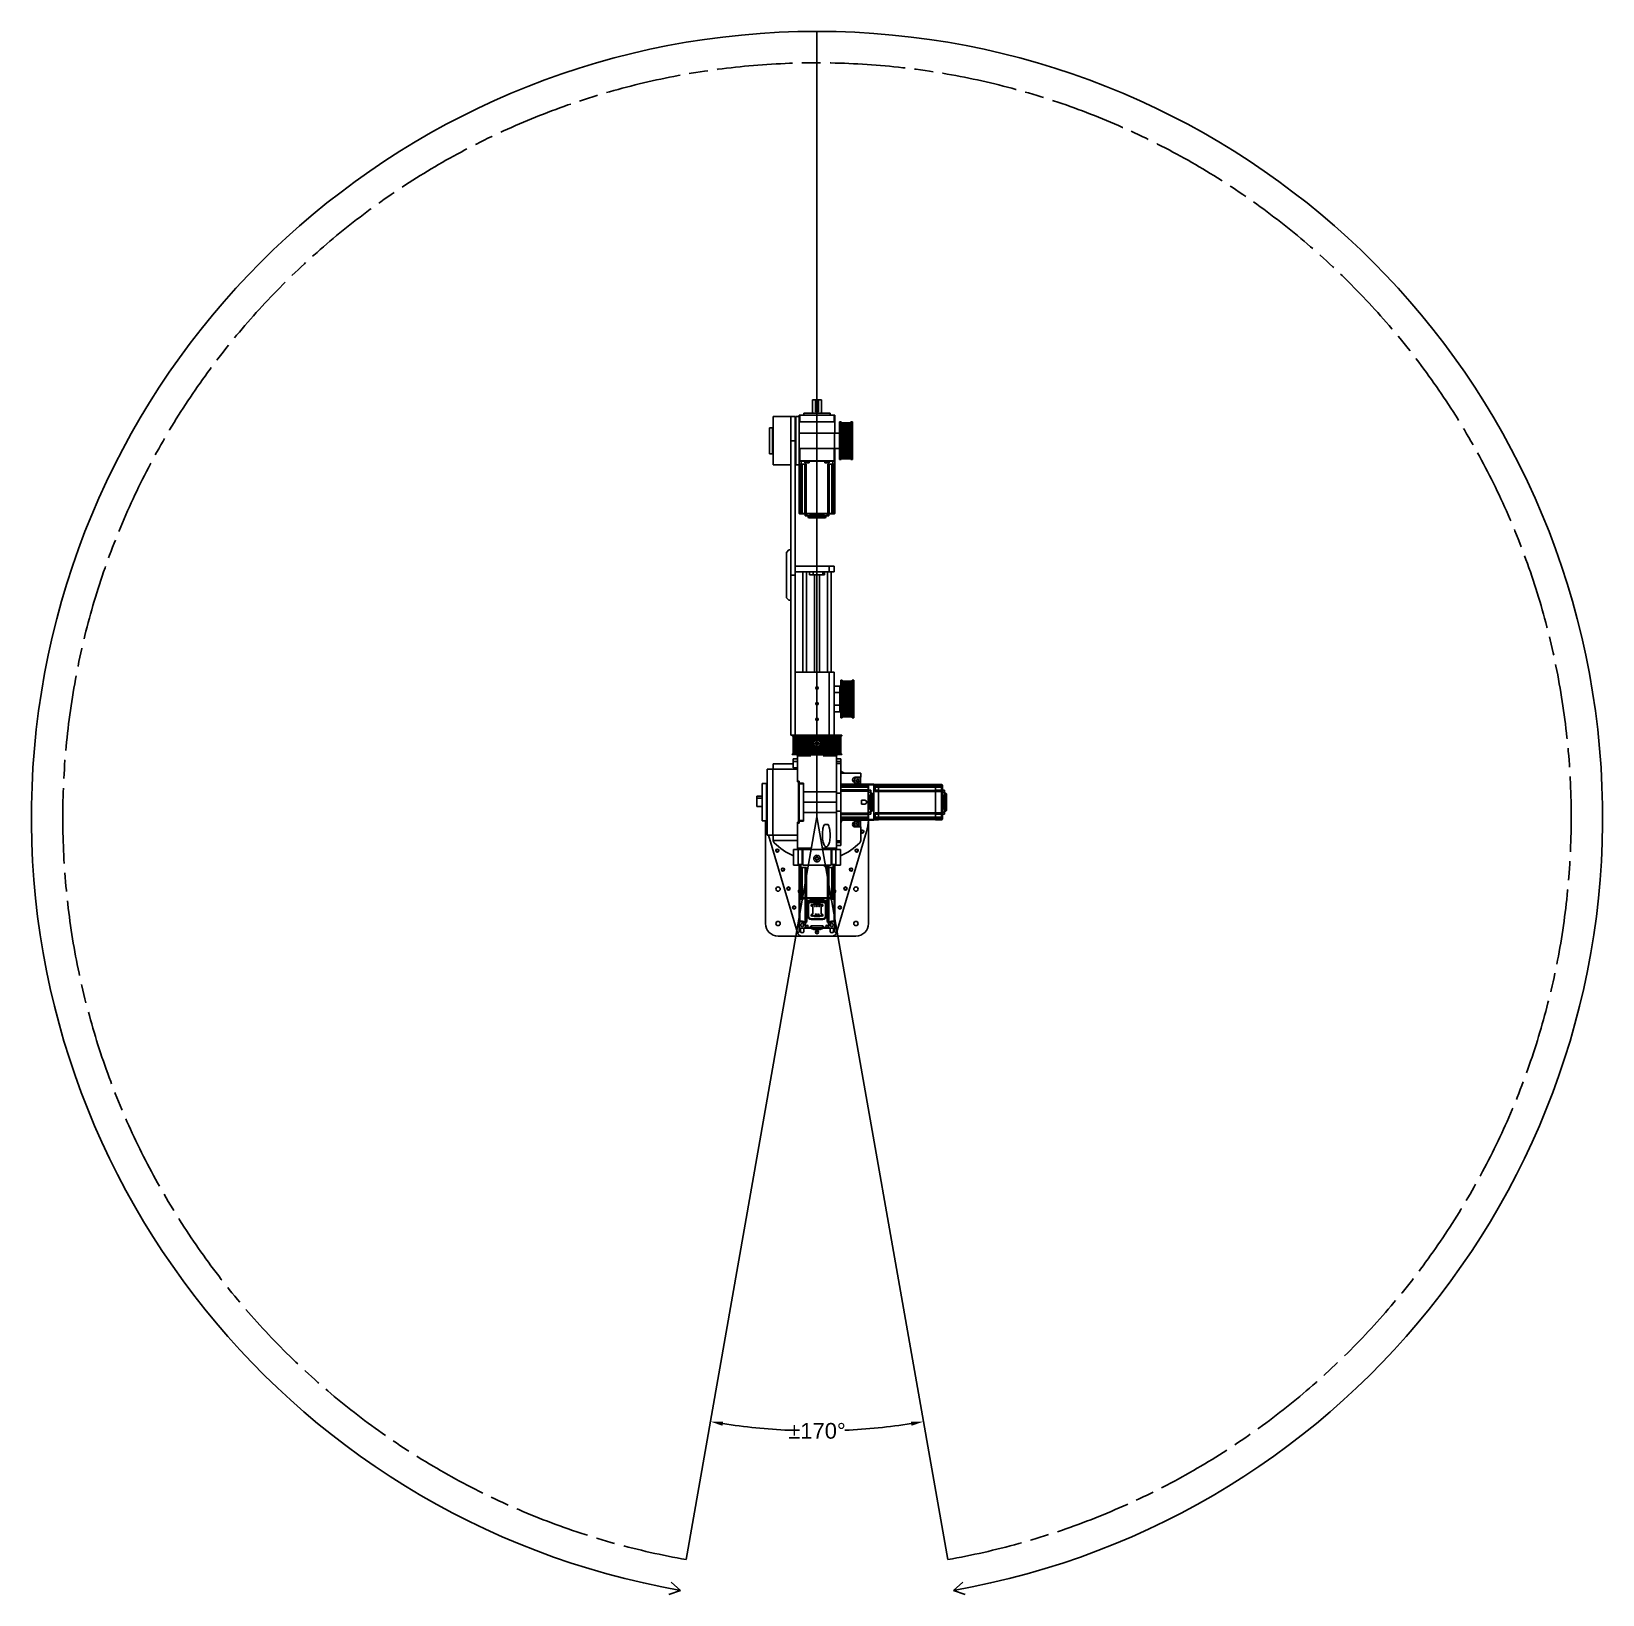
# Model space of a CAD drawing. Header units: millimetres. Extents: x 228 to 8791, y 273 to 5008.
# Drawn here: x 3248 to 5748, y 1678 to 4165 of the extents above; entities that cross this region are included whole.
import ezdxf

# ---------------------------------------------------------------- set-up
doc = ezdxf.new("R2010")
doc.units = ezdxf.units.MM
doc.linetypes.add('ACAD_ISO08W100', pattern=[36, 24, -3, 6, -3])
doc.layers.get('Defpoints').update_dxf_attribs({"lineweight": 70})
doc.styles.get("Standard").update_dxf_attribs({"font": 'arial.ttf'})
doc.dimstyles.new('ISO-25', dxfattribs={"dimtxt": 15, "dimasz": 20, "dimexe": 1.25, "dimexo": 0.625, "dimtad": 1, "dimtxsty": 'Standard', "dimcen": -20, "dimadec": 0, "dimazin": 0, "dimtfac": 1, "dimtmove": 0, "dimatfit": 3, "dimfxl": 1, "dimarcsym": 0})

msp = doc.modelspace()

# ---------------------------------------------------------------- blocks, each defined once
blk = doc.blocks.new('*D1')
at = {"color": 0, "lineweight": -2, "transparency": 16777216}
for start, end in [(261.1727, 267.3896), (272.6104, 278.8273)]:
    blk.add_arc((4497.8, 2915.3), 977.1, start, end, dxfattribs=at)
at = {"color": 0, "transparency": 16777216}
for points in [[(4347.3, 1946.5), (4348.4, 1953), (4328.1, 1953)], [(4647.2, 1953), (4648.3, 1946.5), (4667.5, 1953)]]:
    blk.add_solid(points, dxfattribs=at)
at = {"layer": 'Defpoints', "color": 0, "transparency": 16777216}
for p in [(4497.8, 2915.3), (4497.8, 2915.3), (4441, 1939.8), (4289.4, 1733.6), (4706.2, 1733.6)]:
    blk.add_point(p, dxfattribs=at)
at = {"color": 0, "transparency": 16777216, "insert": (4497.8, 1938.2), "char_height": 25, "attachment_point": 5}
blk.add_mtext('%%P170%%D', dxfattribs=at)

# ---------------------------------------------------------------- dimensions: what is measured, and where the dimension line sits
dim = msp.add_angular_dim_2l(base=(4440.982, 1939.839), line1=((4497.797, 2915.323), (4706.175, 1733.553)), line2=((4497.797, 2915.323), (4289.42, 1733.553)), text='%%P170%%D', dimstyle='ISO-25', override={"dimtxt": 25, "dimtad": 0})
dim.commit()
dim.dimension.update_dxf_attribs({"geometry": '*D1', "text_midpoint": (4497.797, 1938.186)})

# ---------------------------------------------------------------- linework, layer by layer
for p, q in [((4497.797, 2915.323), (4497.797, 4165.323)), ((4497.797, 2915.323), (4289.42, 1733.553)), ((4497.797, 2915.323), (4706.175, 1733.553)), ((4280.737, 1684.313), (4261.832, 1677.788)), ((4280.737, 1684.313), (4265.633, 1697.423)), ((4714.858, 1684.313), (4729.961, 1697.423)), ((4714.858, 1684.313), (4733.763, 1677.788))]:
    msp.add_line(p, q)
at = {"color": 7, "linetype": 'Continuous', "lineweight": 25}
for p, q in [((4490.797, 3578.848), (4490.797, 3557.848)), ((4504.797, 3578.848), (4490.797, 3578.848)), ((4495.297, 3578.848), (4495.297, 3559.848)), ((4500.297, 3578.848), (4500.297, 3559.848)), ((4504.797, 3557.848), (4504.797, 3578.848)), ((4463.197, 3552.348), (4428.197, 3552.348)), ((4428.197, 3475.348), (4428.197, 3552.348)), ((4456.197, 3552.348), (4456.197, 3045.598)), ((4463.197, 3552.348), (4463.197, 3045.598)), ((4469.247, 3552.348), (4464.197, 3552.348)), ((4464.197, 3475.348), (4464.197, 3552.348)), ((4469.247, 3475.348), (4469.247, 3552.348)), ((4469.297, 3554.848), (4469.297, 3525.848)), ((4469.297, 3554.848), (4526.297, 3554.848)), ((4470.297, 3543.848), (4470.297, 3554.848)), ((4476.797, 3557.848), (4476.797, 3554.848)), ((4476.797, 3557.848), (4518.797, 3557.848)), ((4500.297, 3559.848), (4495.297, 3559.848)), ((4518.797, 3554.848), (4518.797, 3557.848)), ((4525.297, 3554.848), (4525.297, 3543.848)), ((4526.297, 3525.848), (4526.297, 3554.848)), ((4427.197, 3534.73), (4422.197, 3534.73)), ((4422.197, 3492.965), (4422.197, 3534.73)), ((4428.197, 3534.73), (4427.197, 3534.73)), ((4427.197, 3534.73), (4427.197, 3492.965)), ((4464.197, 3539.848), (4463.197, 3539.848)), ((4469.247, 3525.848), (4533.797, 3525.848)), ((4469.297, 3543.848), (4526.297, 3543.848)), ((4525.797, 3501.848), (4525.797, 3525.848)), ((4536.397, 3543.784), (4533.797, 3543.784)), ((4533.797, 3543.784), (4533.797, 3483.911)), ((4536.397, 3483.911), (4536.397, 3543.784)), ((4551.897, 3542.284), (4536.397, 3542.284)), ((4551.897, 3542.283), (4536.397, 3542.283)), ((4551.897, 3542.18), (4536.397, 3542.18)), ((4551.897, 3542.159), (4536.397, 3542.159)), ((4551.897, 3542.158), (4536.397, 3542.158)), ((4551.897, 3542.095), (4536.397, 3542.095)), ((4551.897, 3541.983), (4536.397, 3541.983)), ((4551.897, 3541.726), (4536.397, 3541.726)), ((4551.897, 3541.724), (4536.397, 3541.724)), ((4551.897, 3541.598), (4536.397, 3541.598)), ((4551.897, 3541.478), (4536.397, 3541.478)), ((4551.897, 3541.146), (4536.397, 3541.146)), ((4551.897, 3540.989), (4536.397, 3540.989)), ((4551.897, 3540.985), (4536.397, 3540.985)), ((4551.897, 3540.797), (4536.397, 3540.797)), ((4551.897, 3540.669), (4536.397, 3540.669)), ((4551.897, 3540.347), (4536.397, 3540.347)), ((4551.897, 3539.956), (4536.397, 3539.956)), ((4551.897, 3539.948), (4536.397, 3539.948)), ((4551.897, 3539.701), (4536.397, 3539.701)), ((4551.897, 3539.567), (4536.397, 3539.567)), ((4551.897, 3539.259), (4536.397, 3539.259)), ((4551.897, 3538.638), (4536.397, 3538.638)), ((4551.897, 3538.625), (4536.397, 3538.625)), ((4551.897, 3538.321), (4536.397, 3538.321)), ((4551.897, 3538.183), (4536.397, 3538.183)), ((4551.897, 3537.892), (4536.397, 3537.892)), ((4551.897, 3537.049), (4536.397, 3537.049)), ((4551.897, 3537.03), (4536.397, 3537.03)), ((4551.897, 3536.674), (4536.397, 3536.674)), ((4551.897, 3536.533), (4536.397, 3536.533)), ((4551.897, 3536.261), (4536.397, 3536.261)), ((4551.897, 3535.207), (4536.397, 3535.207)), ((4551.897, 3535.182), (4536.397, 3535.182)), ((4551.897, 3534.776), (4536.397, 3534.776)), ((4551.897, 3534.634), (4536.397, 3534.634)), ((4551.897, 3534.385), (4536.397, 3534.385)), ((4551.897, 3533.132), (4536.397, 3533.132)), ((4551.897, 3533.1), (4536.397, 3533.1)), ((4551.897, 3532.649), (4536.397, 3532.649)), ((4551.897, 3532.507), (4536.397, 3532.507)), ((4551.897, 3532.284), (4536.397, 3532.284)), ((4551.897, 3530.847), (4536.397, 3530.847)), ((4551.897, 3530.807), (4536.397, 3530.807)), ((4551.897, 3530.316), (4536.397, 3530.316)), ((4551.897, 3530.176), (4536.397, 3530.176)), ((4551.897, 3529.981), (4536.397, 3529.981)), ((4551.897, 3528.377), (4536.397, 3528.377)), ((4551.897, 3528.328), (4536.397, 3528.328)), ((4551.897, 3527.802), (4536.397, 3527.802)), ((4551.897, 3527.666), (4536.397, 3527.666)), ((4551.897, 3527.501), (4536.397, 3527.501)), ((4551.897, 3525.749), (4536.397, 3525.749)), ((4551.897, 3525.69), (4536.397, 3525.69)), ((4551.897, 3525.136), (4536.397, 3525.136)), ((4551.897, 3525.004), (4536.397, 3525.004)), ((4544.147, 3542.284), (4544.147, 3485.411)), ((4554.497, 3543.784), (4551.897, 3543.784)), ((4551.897, 3483.911), (4551.897, 3543.784)), ((4554.497, 3483.911), (4554.497, 3543.784)), ((4456.197, 3513.848), (4463.197, 3513.848)), ((4469.247, 3501.848), (4533.797, 3501.848)), ((4469.297, 3501.848), (4469.297, 3481.848)), ((4470.297, 3481.848), (4470.297, 3501.848)), ((4525.297, 3501.848), (4525.297, 3481.848)), ((4526.297, 3481.848), (4526.297, 3501.848)), ((4551.897, 3524.872), (4536.397, 3524.872)), ((4551.897, 3522.991), (4536.397, 3522.991)), ((4551.897, 3522.923), (4536.397, 3522.923)), ((4551.897, 3522.346), (4536.397, 3522.346)), ((4551.897, 3522.22), (4536.397, 3522.22)), ((4551.897, 3522.122), (4536.397, 3522.122)), ((4551.897, 3520.135), (4536.397, 3520.135)), ((4551.897, 3520.057), (4536.397, 3520.057)), ((4551.897, 3519.463), (4536.397, 3519.463)), ((4551.897, 3519.345), (4536.397, 3519.345)), ((4551.897, 3519.281), (4536.397, 3519.281)), ((4551.897, 3517.21), (4536.397, 3517.21)), ((4551.897, 3517.122), (4536.397, 3517.122)), ((4551.897, 3516.518), (4536.397, 3516.518)), ((4551.897, 3516.409), (4536.397, 3516.409)), ((4551.897, 3516.381), (4536.397, 3516.381)), ((4551.897, 3514.25), (4536.397, 3514.25)), ((4551.897, 3514.151), (4536.397, 3514.151)), ((4551.897, 3513.544), (4536.397, 3513.544)), ((4536.397, 3513.445), (4551.897, 3513.445)), ((4551.897, 3511.315), (4536.397, 3511.315)), ((4551.897, 3511.286), (4536.397, 3511.286)), ((4551.897, 3511.177), (4536.397, 3511.177)), ((4551.897, 3510.574), (4536.397, 3510.574)), ((4536.397, 3510.485), (4551.897, 3510.485)), ((4551.897, 3508.415), (4536.397, 3508.415)), ((4551.897, 3508.351), (4536.397, 3508.351)), ((4551.897, 3508.233), (4536.397, 3508.233)), ((4551.897, 3507.639), (4536.397, 3507.639)), ((4536.397, 3507.561), (4551.897, 3507.561)), ((4551.897, 3505.574), (4536.397, 3505.574)), ((4551.897, 3505.475), (4536.397, 3505.475)), ((4551.897, 3505.35), (4536.397, 3505.35)), ((4551.897, 3504.772), (4536.397, 3504.772)), ((4536.397, 3504.704), (4551.897, 3504.704)), ((4551.897, 3502.824), (4536.397, 3502.824)), ((4551.897, 3502.691), (4536.397, 3502.691)), ((4551.897, 3502.56), (4536.397, 3502.56)), ((4551.897, 3502.005), (4536.397, 3502.005)), ((4536.397, 3501.947), (4551.897, 3501.947)), ((4551.897, 3500.194), (4536.397, 3500.194)), ((4551.897, 3500.03), (4536.397, 3500.03)), ((4422.197, 3492.965), (4427.197, 3492.965)), ((4427.197, 3492.965), (4428.197, 3492.965)), ((4428.197, 3475.348), (4456.197, 3475.348)), ((4463.197, 3487.848), (4464.197, 3487.848)), ((4464.197, 3475.348), (4469.247, 3475.348)), ((4526.297, 3481.848), (4469.297, 3481.848)), ((4469.847, 3481.848), (4469.597, 3481.598)), ((4469.597, 3481.598), (4525.997, 3481.598)), ((4469.597, 3481.598), (4469.597, 3398.348)), ((4469.597, 3476.848), (4480.347, 3476.848)), ((4471.597, 3476.848), (4471.597, 3397.848)), ((4472.597, 3476.848), (4472.597, 3481.848)), ((4474.097, 3476.848), (4474.097, 3397.848)), ((4478.272, 3481.848), (4478.522, 3481.598)), ((4478.347, 3476.848), (4478.347, 3398.348)), ((4478.522, 3478.848), (4478.522, 3481.598)), ((4478.522, 3478.848), (4485.272, 3478.848)), ((4480.347, 3476.848), (4480.347, 3397.848)), ((4485.522, 3481.848), (4485.272, 3481.598)), ((4485.272, 3481.598), (4485.272, 3478.848)), ((4510.072, 3481.848), (4510.322, 3481.598)), ((4510.322, 3478.848), (4510.322, 3481.598)), ((4510.322, 3478.848), (4517.072, 3478.848)), ((4515.247, 3476.848), (4525.997, 3476.848)), ((4515.247, 3476.848), (4515.247, 3397.848)), ((4517.322, 3481.848), (4517.072, 3481.598)), ((4517.072, 3481.598), (4517.072, 3478.848)), ((4517.247, 3476.848), (4517.247, 3398.348)), ((4521.497, 3476.848), (4521.497, 3397.848)), ((4522.997, 3476.848), (4522.997, 3481.848)), ((4523.997, 3476.848), (4523.997, 3397.848)), ((4525.747, 3481.848), (4525.997, 3481.598)), ((4525.997, 3481.598), (4525.997, 3398.348)), ((4533.797, 3483.911), (4536.397, 3483.911)), ((4551.897, 3499.893), (4536.397, 3499.893)), ((4551.897, 3499.368), (4536.397, 3499.368)), ((4536.397, 3499.318), (4551.897, 3499.318)), ((4551.897, 3497.714), (4536.397, 3497.714)), ((4551.897, 3497.52), (4536.397, 3497.52)), ((4551.897, 3497.38), (4536.397, 3497.38)), ((4551.897, 3496.889), (4536.397, 3496.889)), ((4536.397, 3496.848), (4551.897, 3496.848)), ((4551.897, 3495.411), (4536.397, 3495.411)), ((4551.897, 3495.189), (4536.397, 3495.189)), ((4551.897, 3495.047), (4536.397, 3495.047)), ((4551.897, 3494.596), (4536.397, 3494.596)), ((4536.397, 3494.563), (4551.897, 3494.563)), ((4551.897, 3493.31), (4536.397, 3493.31)), ((4551.897, 3493.062), (4536.397, 3493.062)), ((4551.897, 3492.92), (4536.397, 3492.92)), ((4551.897, 3492.514), (4536.397, 3492.514)), ((4536.397, 3492.489), (4551.897, 3492.489)), ((4551.897, 3491.434), (4536.397, 3491.434)), ((4551.897, 3491.163), (4536.397, 3491.163)), ((4551.897, 3491.022), (4536.397, 3491.022)), ((4551.897, 3490.665), (4536.397, 3490.665)), ((4536.397, 3490.647), (4551.897, 3490.647)), ((4551.897, 3489.804), (4536.397, 3489.804)), ((4551.897, 3489.512), (4536.397, 3489.512)), ((4551.897, 3489.374), (4536.397, 3489.374)), ((4551.897, 3489.071), (4536.397, 3489.071)), ((4536.397, 3489.058), (4551.897, 3489.058)), ((4551.897, 3488.437), (4536.397, 3488.437)), ((4551.897, 3488.128), (4536.397, 3488.128)), ((4551.897, 3487.995), (4536.397, 3487.995)), ((4551.897, 3487.748), (4536.397, 3487.748)), ((4536.397, 3487.74), (4551.897, 3487.74)), ((4551.897, 3487.348), (4536.397, 3487.348)), ((4551.897, 3487.026), (4536.397, 3487.026)), ((4551.897, 3486.899), (4536.397, 3486.899)), ((4551.897, 3486.711), (4536.397, 3486.711)), ((4536.397, 3486.706), (4551.897, 3486.706)), ((4551.897, 3486.55), (4536.397, 3486.55)), ((4551.897, 3486.218), (4536.397, 3486.218)), ((4551.897, 3486.097), (4536.397, 3486.097)), ((4551.897, 3485.971), (4536.397, 3485.971)), ((4536.397, 3485.969), (4551.897, 3485.969)), ((4551.897, 3485.712), (4536.397, 3485.712)), ((4551.897, 3485.601), (4536.397, 3485.601)), ((4536.397, 3485.537), (4551.897, 3485.537)), ((4551.897, 3485.537), (4536.397, 3485.537)), ((4551.897, 3485.515), (4536.397, 3485.515)), ((4551.897, 3485.413), (4536.397, 3485.413)), ((4536.397, 3485.411), (4551.897, 3485.411)), ((4551.897, 3483.911), (4554.497, 3483.911)), ((4525.997, 3398.348), (4469.597, 3398.348)), ((4470.097, 3397.848), (4469.597, 3398.348)), ((4470.097, 3397.848), (4525.497, 3397.848)), ((4478.847, 3397.848), (4478.347, 3398.348)), ((4478.897, 3394.248), (4478.897, 3397.848)), ((4516.697, 3394.248), (4478.897, 3394.248)), ((4481.697, 3394.248), (4481.697, 3397.848)), ((4483.547, 3394.248), (4483.547, 3392.131)), ((4483.547, 3392.131), (4512.047, 3392.131)), ((4483.547, 3392.131), (4484.43, 3391.248)), ((4511.165, 3391.248), (4484.43, 3391.248)), ((4488.347, 3394.248), (4488.347, 3391.248)), ((4489.197, 3397.131), (4489.197, 3394.248)), ((4489.197, 3397.131), (4506.397, 3397.131)), ((4506.397, 3394.248), (4506.397, 3397.131)), ((4507.247, 3394.248), (4507.247, 3391.248)), ((4512.047, 3392.131), (4511.165, 3391.248)), ((4512.047, 3394.248), (4512.047, 3392.131)), ((4513.897, 3394.248), (4513.897, 3397.848)), ((4516.697, 3394.248), (4516.697, 3397.848)), ((4516.747, 3397.848), (4517.247, 3398.348)), ((4525.497, 3397.848), (4525.997, 3398.348)), ((4453.197, 3340.098), (4449.197, 3336.098)), ((4449.197, 3336.098), (4449.197, 3264.098)), ((4453.197, 3340.098), (4456.197, 3340.098)), ((4456.197, 3300.098), (4463.197, 3300.098)), ((4463.197, 3314.598), (4525.297, 3314.598)), ((4463.197, 3305.598), (4525.297, 3305.598)), ((4475.235, 3305.598), (4475.235, 3145.598)), ((4481.235, 3145.598), (4481.235, 3305.598)), ((4485.746, 3305.598), (4485.746, 3300.598)), ((4506.993, 3300.598), (4485.746, 3300.598)), ((4491.862, 3300.598), (4491.862, 3305.598)), ((4493.797, 3300.598), (4493.797, 3145.598)), ((4497.667, 3300.598), (4497.667, 3305.598)), ((4501.797, 3145.598), (4501.797, 3300.598)), ((4506.993, 3300.598), (4506.993, 3305.598)), ((4506.993, 3300.598), (4509.849, 3300.598)), ((4509.009, 3300.598), (4509.009, 3305.598)), ((4509.849, 3300.598), (4509.849, 3305.598)), ((4514.36, 3305.598), (4514.36, 3145.598)), ((4517.36, 3314.598), (4517.36, 3305.598)), ((4520.36, 3145.598), (4520.36, 3305.598)), ((4525.297, 3314.598), (4525.297, 3305.598)), ((4449.197, 3264.098), (4453.197, 3260.098)), ((4453.197, 3260.098), (4456.197, 3260.098)), ((4463.197, 3145.598), (4525.297, 3145.598)), ((4517.36, 3145.598), (4517.36, 3045.598)), ((4525.297, 3145.598), (4525.297, 3045.598)), ((4538.097, 3132.984), (4535.497, 3132.984)), ((4535.497, 3073.111), (4535.497, 3132.984)), ((4538.097, 3073.111), (4538.097, 3132.984)), ((4553.597, 3131.484), (4538.097, 3131.484)), ((4553.597, 3131.483), (4538.097, 3131.483)), ((4553.597, 3131.38), (4538.097, 3131.38)), ((4553.597, 3131.359), (4538.097, 3131.359)), ((4553.597, 3131.358), (4538.097, 3131.358)), ((4553.597, 3131.295), (4538.097, 3131.295)), ((4553.597, 3131.183), (4538.097, 3131.183)), ((4553.597, 3130.926), (4538.097, 3130.926)), ((4553.597, 3130.924), (4538.097, 3130.924)), ((4553.597, 3130.798), (4538.097, 3130.798)), ((4553.597, 3130.678), (4538.097, 3130.678)), ((4553.597, 3130.346), (4538.097, 3130.346)), ((4553.597, 3130.189), (4538.097, 3130.189)), ((4553.597, 3130.185), (4538.097, 3130.185)), ((4553.597, 3129.997), (4538.097, 3129.997)), ((4553.597, 3129.869), (4538.097, 3129.869)), ((4553.597, 3129.547), (4538.097, 3129.547)), ((4553.597, 3129.156), (4538.097, 3129.156)), ((4553.597, 3129.148), (4538.097, 3129.148)), ((4553.597, 3128.901), (4538.097, 3128.901)), ((4553.597, 3128.767), (4538.097, 3128.767)), ((4553.597, 3128.459), (4538.097, 3128.459)), ((4553.597, 3127.838), (4538.097, 3127.838)), ((4553.597, 3127.825), (4538.097, 3127.825)), ((4553.597, 3127.521), (4538.097, 3127.521)), ((4553.597, 3127.383), (4538.097, 3127.383)), ((4553.597, 3127.092), (4538.097, 3127.092)), ((4553.597, 3126.249), (4538.097, 3126.249)), ((4553.597, 3126.23), (4538.097, 3126.23)), ((4553.597, 3125.874), (4538.097, 3125.874)), ((4553.597, 3125.733), (4538.097, 3125.733)), ((4553.597, 3125.461), (4538.097, 3125.461)), ((4545.847, 3131.484), (4545.847, 3074.611)), ((4556.197, 3132.984), (4553.597, 3132.984)), ((4553.597, 3073.111), (4553.597, 3132.984)), ((4556.197, 3073.111), (4556.197, 3132.984)), ((4534.297, 3123.648), (4525.297, 3123.648)), ((4534.297, 3113.048), (4525.297, 3113.048)), ((4534.297, 3082.448), (4534.297, 3123.648)), ((4535.497, 3112.048), (4534.297, 3112.048)), ((4553.597, 3124.407), (4538.097, 3124.407)), ((4553.597, 3124.382), (4538.097, 3124.382)), ((4553.597, 3123.976), (4538.097, 3123.976)), ((4553.597, 3123.834), (4538.097, 3123.834)), ((4553.597, 3123.585), (4538.097, 3123.585)), ((4553.597, 3122.332), (4538.097, 3122.332)), ((4553.597, 3122.3), (4538.097, 3122.3)), ((4553.597, 3121.849), (4538.097, 3121.849)), ((4553.597, 3121.707), (4538.097, 3121.707)), ((4553.597, 3121.484), (4538.097, 3121.484)), ((4553.597, 3120.047), (4538.097, 3120.047)), ((4553.597, 3120.007), (4538.097, 3120.007)), ((4553.597, 3119.516), (4538.097, 3119.516)), ((4553.597, 3119.376), (4538.097, 3119.376)), ((4553.597, 3119.181), (4538.097, 3119.181)), ((4553.597, 3117.577), (4538.097, 3117.577)), ((4553.597, 3117.528), (4538.097, 3117.528)), ((4553.597, 3117.002), (4538.097, 3117.002)), ((4553.597, 3116.866), (4538.097, 3116.866)), ((4553.597, 3116.701), (4538.097, 3116.701)), ((4553.597, 3114.949), (4538.097, 3114.949)), ((4553.597, 3114.89), (4538.097, 3114.89)), ((4553.597, 3114.336), (4538.097, 3114.336)), ((4553.597, 3114.204), (4538.097, 3114.204)), ((4553.597, 3114.072), (4538.097, 3114.072)), ((4553.597, 3112.191), (4538.097, 3112.191)), ((4553.597, 3112.123), (4538.097, 3112.123)), ((4553.597, 3111.546), (4538.097, 3111.546)), ((4553.597, 3111.42), (4538.097, 3111.42)), ((4553.597, 3111.322), (4538.097, 3111.322)), ((4553.597, 3109.335), (4538.097, 3109.335)), ((4553.597, 3109.257), (4538.097, 3109.257)), ((4553.597, 3108.663), (4538.097, 3108.663)), ((4553.597, 3108.545), (4538.097, 3108.545)), ((4553.597, 3108.481), (4538.097, 3108.481)), ((4553.597, 3106.41), (4538.097, 3106.41)), ((4553.597, 3106.322), (4538.097, 3106.322)), ((4553.597, 3105.718), (4538.097, 3105.718)), ((4553.597, 3105.609), (4538.097, 3105.609)), ((4553.597, 3105.581), (4538.097, 3105.581)), ((4553.597, 3103.45), (4538.097, 3103.45)), ((4553.597, 3103.351), (4538.097, 3103.351)), ((4553.597, 3102.744), (4538.097, 3102.744)), ((4538.097, 3102.645), (4553.597, 3102.645)), ((4553.597, 3100.515), (4538.097, 3100.515)), ((4553.597, 3100.486), (4538.097, 3100.486)), ((4553.597, 3100.377), (4538.097, 3100.377)), ((4534.297, 3093.048), (4525.297, 3093.048)), ((4525.297, 3082.448), (4534.297, 3082.448)), ((4534.297, 3094.048), (4535.497, 3094.048)), ((4553.597, 3099.774), (4538.097, 3099.774)), ((4538.097, 3099.685), (4553.597, 3099.685)), ((4553.597, 3097.615), (4538.097, 3097.615)), ((4553.597, 3097.551), (4538.097, 3097.551)), ((4553.597, 3097.433), (4538.097, 3097.433)), ((4553.597, 3096.839), (4538.097, 3096.839)), ((4538.097, 3096.761), (4553.597, 3096.761)), ((4553.597, 3094.774), (4538.097, 3094.774)), ((4553.597, 3094.675), (4538.097, 3094.675)), ((4553.597, 3094.55), (4538.097, 3094.55)), ((4553.597, 3093.972), (4538.097, 3093.972)), ((4538.097, 3093.904), (4553.597, 3093.904)), ((4553.597, 3092.024), (4538.097, 3092.024)), ((4553.597, 3091.891), (4538.097, 3091.891)), ((4553.597, 3091.76), (4538.097, 3091.76)), ((4553.597, 3091.205), (4538.097, 3091.205)), ((4538.097, 3091.147), (4553.597, 3091.147)), ((4553.597, 3089.394), (4538.097, 3089.394)), ((4553.597, 3089.23), (4538.097, 3089.23)), ((4553.597, 3089.093), (4538.097, 3089.093)), ((4553.597, 3088.568), (4538.097, 3088.568)), ((4538.097, 3088.518), (4553.597, 3088.518)), ((4553.597, 3086.914), (4538.097, 3086.914)), ((4553.597, 3086.72), (4538.097, 3086.72)), ((4553.597, 3086.58), (4538.097, 3086.58)), ((4553.597, 3086.089), (4538.097, 3086.089)), ((4538.097, 3086.048), (4553.597, 3086.048)), ((4553.597, 3084.611), (4538.097, 3084.611)), ((4553.597, 3084.389), (4538.097, 3084.389)), ((4553.597, 3084.247), (4538.097, 3084.247)), ((4553.597, 3083.796), (4538.097, 3083.796)), ((4538.097, 3083.763), (4553.597, 3083.763)), ((4553.597, 3082.51), (4538.097, 3082.51)), ((4553.597, 3082.262), (4538.097, 3082.262)), ((4553.597, 3082.12), (4538.097, 3082.12)), ((4553.597, 3081.714), (4538.097, 3081.714)), ((4538.097, 3081.689), (4553.597, 3081.689)), ((4553.597, 3080.634), (4538.097, 3080.634)), ((4553.597, 3080.363), (4538.097, 3080.363)), ((4553.597, 3080.222), (4538.097, 3080.222)), ((4553.597, 3079.865), (4538.097, 3079.865)), ((4538.097, 3079.847), (4553.597, 3079.847)), ((4553.597, 3079.004), (4538.097, 3079.004)), ((4553.597, 3078.712), (4538.097, 3078.712)), ((4553.597, 3078.574), (4538.097, 3078.574)), ((4553.597, 3078.271), (4538.097, 3078.271)), ((4538.097, 3078.258), (4553.597, 3078.258)), ((4553.597, 3077.637), (4538.097, 3077.637)), ((4553.597, 3077.328), (4538.097, 3077.328)), ((4553.597, 3077.195), (4538.097, 3077.195)), ((4553.597, 3076.948), (4538.097, 3076.948)), ((4538.097, 3076.94), (4553.597, 3076.94)), ((4553.597, 3076.548), (4538.097, 3076.548)), ((4553.597, 3076.226), (4538.097, 3076.226)), ((4553.597, 3076.099), (4538.097, 3076.099)), ((4553.597, 3075.911), (4538.097, 3075.911)), ((4538.097, 3075.906), (4553.597, 3075.906)), ((4553.597, 3075.75), (4538.097, 3075.75)), ((4553.597, 3075.418), (4538.097, 3075.418)), ((4553.597, 3075.297), (4538.097, 3075.297)), ((4553.597, 3075.171), (4538.097, 3075.171)), ((4538.097, 3075.169), (4553.597, 3075.169)), ((4535.497, 3073.111), (4538.097, 3073.111)), ((4553.597, 3074.912), (4538.097, 3074.912)), ((4553.597, 3074.801), (4538.097, 3074.801)), ((4538.097, 3074.737), (4553.597, 3074.737)), ((4553.597, 3074.737), (4538.097, 3074.737)), ((4553.597, 3074.715), (4538.097, 3074.715)), ((4553.597, 3074.613), (4538.097, 3074.613)), ((4538.097, 3074.611), (4553.597, 3074.611)), ((4553.597, 3073.111), (4556.197, 3073.111)), ((4456.197, 3045.598), (4525.297, 3045.598)), ((4458.116, 3045.398), (4458.116, 3044.448)), ((4458.116, 3045.398), (4537.479, 3045.398)), ((4458.116, 3044.448), (4459.616, 3043.582)), ((4458.116, 3044.448), (4537.479, 3044.448)), ((4459.616, 3043.582), (4459.616, 3037.56)), ((4459.617, 3043.582), (4459.616, 3043.582)), ((4459.616, 3027.236), (4459.616, 3016.214)), ((4459.617, 3027.207), (4459.616, 3027.199)), ((4459.617, 3037.589), (4459.617, 3043.582)), ((4459.617, 3016.214), (4459.617, 3027.207)), ((4459.71, 3043.607), (4459.71, 3036.825)), ((4459.759, 3043.582), (4459.71, 3043.582)), ((4459.71, 3036.85), (4459.71, 3043.582)), ((4459.71, 3036.85), (4459.759, 3036.413)), ((4459.759, 3028.383), (4459.71, 3027.946)), ((4459.71, 3027.973), (4459.71, 3016.191)), ((4459.71, 3016.214), (4459.71, 3027.946)), ((4459.759, 3036.413), (4459.759, 3043.582)), ((4459.759, 3016.214), (4459.759, 3028.383)), ((4460.035, 3043.607), (4460.035, 3016.191)), ((4460.135, 3043.582), (4460.039, 3043.582)), ((4460.039, 3016.214), (4460.039, 3043.582)), ((4460.135, 3016.214), (4460.135, 3043.582)), ((4460.592, 3043.344), (4460.483, 3043.408)), ((4460.483, 3016.388), (4460.483, 3043.408)), ((4460.592, 3043.607), (4460.592, 3016.191)), ((4460.744, 3043.582), (4460.6, 3043.582)), ((4460.6, 3016.214), (4460.6, 3043.582)), ((4460.744, 3016.214), (4460.744, 3043.582)), ((4461.376, 3043.249), (4461.11, 3043.408)), ((4461.11, 3016.388), (4461.11, 3043.408)), ((4461.376, 3043.607), (4461.376, 3016.191)), ((4461.581, 3043.582), (4461.39, 3043.582)), ((4461.39, 3016.214), (4461.39, 3043.582)), ((4461.581, 3016.214), (4461.581, 3043.582)), ((4462.281, 3043.214), (4461.963, 3043.408)), ((4461.963, 3016.388), (4461.963, 3043.408)), ((4462.281, 3016.582), (4462.281, 3043.214)), ((4462.383, 3043.607), (4462.383, 3016.191)), ((4462.642, 3043.582), (4462.405, 3043.582)), ((4462.405, 3016.214), (4462.405, 3043.582)), ((4462.642, 3016.214), (4462.642, 3043.582)), ((4463.346, 3043.214), (4463.037, 3043.408)), ((4463.037, 3016.388), (4463.037, 3043.408)), ((4463.606, 3043.065), (4463.346, 3043.214)), ((4463.346, 3016.582), (4463.346, 3043.214)), ((4463.606, 3043.607), (4463.606, 3016.191)), ((4463.919, 3043.582), (4463.638, 3043.582)), ((4463.638, 3016.214), (4463.638, 3043.582)), ((4463.919, 3016.214), (4463.919, 3043.582)), ((4464.623, 3043.214), (4464.326, 3043.408)), ((4464.326, 3016.388), (4464.326, 3043.408)), ((4464.623, 3016.582), (4464.623, 3043.214)), ((4465.038, 3043.607), (4465.038, 3016.191)), ((4465.405, 3043.582), (4465.081, 3043.582)), ((4465.081, 3016.214), (4465.081, 3043.582)), ((4465.405, 3016.214), (4465.405, 3043.582)), ((4466.104, 3043.214), (4465.82, 3043.408)), ((4465.82, 3016.388), (4465.82, 3043.408)), ((4466.104, 3016.582), (4466.104, 3043.214)), ((4466.671, 3043.607), (4466.671, 3016.191)), ((4467.091, 3043.582), (4466.727, 3043.582)), ((4466.727, 3016.214), (4466.727, 3043.582)), ((4467.091, 3016.214), (4467.091, 3043.582)), ((4467.781, 3043.214), (4467.512, 3043.408)), ((4467.512, 3016.388), (4467.512, 3043.408)), ((4467.781, 3016.582), (4467.781, 3043.214)), ((4468.493, 3043.607), (4468.493, 3016.191)), ((4468.966, 3043.582), (4468.564, 3043.582)), ((4468.564, 3016.214), (4468.564, 3043.582)), ((4468.966, 3016.214), (4468.966, 3043.582)), ((4469.643, 3043.214), (4469.391, 3043.408)), ((4469.391, 3016.388), (4469.391, 3043.408)), ((4469.643, 3016.582), (4469.643, 3043.214)), ((4470.495, 3043.607), (4470.495, 3016.191)), ((4471.019, 3043.582), (4470.581, 3043.582)), ((4470.581, 3016.214), (4470.581, 3043.582)), ((4471.019, 3016.214), (4471.019, 3043.582)), ((4471.678, 3043.214), (4471.445, 3043.408)), ((4471.445, 3016.388), (4471.445, 3043.408)), ((4471.678, 3016.582), (4471.678, 3043.214)), ((4472.662, 3043.607), (4472.662, 3016.191)), ((4473.237, 3043.582), (4472.766, 3043.582)), ((4472.766, 3016.214), (4472.766, 3043.582)), ((4473.237, 3016.214), (4473.237, 3043.582)), ((4473.875, 3043.214), (4473.661, 3043.408)), ((4473.661, 3016.388), (4473.661, 3043.408)), ((4473.875, 3016.582), (4473.875, 3043.214)), ((4474.983, 3043.607), (4474.983, 3016.191)), ((4475.606, 3043.582), (4475.105, 3043.582)), ((4475.105, 3016.214), (4475.105, 3043.582)), ((4475.606, 3016.214), (4475.606, 3043.582)), ((4476.219, 3043.214), (4476.026, 3043.408)), ((4476.026, 3016.388), (4476.026, 3043.408)), ((4476.219, 3016.582), (4476.219, 3043.214)), ((4477.443, 3043.607), (4477.443, 3016.191)), ((4478.112, 3043.582), (4477.584, 3043.582)), ((4477.584, 3016.214), (4477.584, 3043.582)), ((4477.787, 3045.598), (4477.787, 3045.398)), ((4478.112, 3016.214), (4478.112, 3043.582)), ((4478.696, 3043.214), (4478.525, 3043.408)), ((4478.525, 3016.388), (4478.525, 3043.408)), ((4478.696, 3016.582), (4478.696, 3043.214)), ((4480.026, 3043.607), (4480.026, 3016.191)), ((4480.74, 3043.582), (4480.188, 3043.582)), ((4480.188, 3016.214), (4480.188, 3043.582)), ((4480.74, 3016.214), (4480.74, 3043.582)), ((4481.291, 3043.214), (4481.143, 3043.408)), ((4481.143, 3016.388), (4481.143, 3043.408)), ((4481.291, 3016.582), (4481.291, 3043.214)), ((4482.717, 3043.607), (4482.717, 3016.191)), ((4483.472, 3043.582), (4482.9, 3043.582)), ((4482.9, 3016.214), (4482.9, 3043.582)), ((4483.472, 3016.214), (4483.472, 3043.582)), ((4483.988, 3043.214), (4483.864, 3043.408)), ((4483.864, 3016.388), (4483.864, 3043.408)), ((4483.988, 3016.582), (4483.988, 3043.214)), ((4485.5, 3043.607), (4485.5, 3016.191)), ((4486.293, 3043.582), (4485.705, 3043.582)), ((4485.705, 3016.214), (4485.705, 3043.582)), ((4486.293, 3016.214), (4486.293, 3043.582)), ((4486.769, 3043.214), (4486.671, 3043.408)), ((4486.671, 3016.388), (4486.671, 3043.408)), ((4486.769, 3016.582), (4486.769, 3043.214)), ((4488.356, 3043.607), (4488.356, 3016.191)), ((4489.185, 3043.582), (4488.583, 3043.582)), ((4488.583, 3016.214), (4488.583, 3043.582)), ((4489.185, 3016.214), (4489.185, 3043.582)), ((4489.619, 3043.214), (4489.546, 3043.408)), ((4489.546, 3016.388), (4489.546, 3043.408)), ((4489.619, 3016.582), (4489.619, 3043.214)), ((4491.268, 3043.607), (4491.268, 3016.191)), ((4492.13, 3043.582), (4491.519, 3043.582)), ((4491.519, 3016.214), (4491.519, 3043.582)), ((4492.13, 3016.214), (4492.13, 3043.582)), ((4492.519, 3043.214), (4492.472, 3043.408)), ((4492.472, 3016.388), (4492.472, 3043.408)), ((4492.519, 3016.582), (4492.519, 3043.214)), ((4494.221, 3036.172), (4494.221, 3043.408)), ((4494.221, 3016.388), (4494.221, 3028.623)), ((4495.11, 3043.582), (4494.493, 3043.582)), ((4494.493, 3036.413), (4494.493, 3043.582)), ((4494.493, 3036.413), (4495.11, 3036.85)), ((4494.493, 3016.214), (4494.493, 3028.383)), ((4495.11, 3027.946), (4494.493, 3028.383)), ((4495.11, 3036.85), (4495.11, 3043.582)), ((4495.11, 3016.214), (4495.11, 3027.946)), ((4495.452, 3043.214), (4495.431, 3043.408)), ((4495.431, 3037.028), (4495.431, 3043.408)), ((4495.452, 3037.039), (4495.431, 3037.028)), ((4495.431, 3016.388), (4495.431, 3027.767)), ((4495.431, 3027.767), (4495.452, 3027.757)), ((4495.452, 3037.039), (4495.452, 3043.214)), ((4495.452, 3016.582), (4495.452, 3027.757)), ((4497.19, 3037.562), (4497.19, 3043.408)), ((4497.19, 3016.388), (4497.19, 3027.233)), ((4498.107, 3043.582), (4497.488, 3043.582)), ((4497.488, 3037.589), (4497.488, 3043.582)), ((4497.488, 3016.214), (4497.488, 3027.207)), ((4498.107, 3037.589), (4498.107, 3043.582)), ((4498.107, 3016.214), (4498.107, 3027.207)), ((4498.405, 3037.562), (4498.405, 3043.408)), ((4498.405, 3016.388), (4498.405, 3027.233)), ((4500.164, 3043.408), (4500.143, 3043.214)), ((4500.143, 3037.039), (4500.143, 3043.214)), ((4500.143, 3037.039), (4500.164, 3037.028)), ((4500.164, 3027.767), (4500.143, 3027.757)), ((4500.143, 3016.582), (4500.143, 3027.757)), ((4500.164, 3037.028), (4500.164, 3043.408)), ((4500.164, 3016.388), (4500.164, 3027.767)), ((4501.102, 3043.582), (4500.484, 3043.582)), ((4500.484, 3036.85), (4500.484, 3043.582)), ((4500.484, 3036.85), (4501.102, 3036.413)), ((4501.102, 3028.383), (4500.484, 3027.946)), ((4500.484, 3016.214), (4500.484, 3027.946)), ((4501.102, 3036.413), (4501.102, 3043.582)), ((4501.102, 3016.214), (4501.102, 3028.383)), ((4501.376, 3036.147), (4501.376, 3043.423)), ((4501.376, 3016.372), (4501.376, 3028.648)), ((4503.123, 3043.408), (4503.076, 3043.214)), ((4503.076, 3016.582), (4503.076, 3043.214)), ((4503.123, 3016.388), (4503.123, 3043.408)), ((4504.076, 3043.582), (4503.464, 3043.582)), ((4503.464, 3016.214), (4503.464, 3043.582)), ((4504.076, 3016.214), (4504.076, 3043.582)), ((4504.327, 3016.188), (4504.327, 3043.605)), ((4506.049, 3043.408), (4505.976, 3043.214)), ((4505.976, 3016.582), (4505.976, 3043.214)), ((4506.049, 3016.388), (4506.049, 3043.408)), ((4507.012, 3043.582), (4506.41, 3043.582)), ((4506.41, 3016.214), (4506.41, 3043.582)), ((4507.012, 3016.214), (4507.012, 3043.582)), ((4507.239, 3016.188), (4507.239, 3043.605)), ((4508.924, 3043.408), (4508.826, 3043.214)), ((4508.826, 3016.582), (4508.826, 3043.214)), ((4508.924, 3016.388), (4508.924, 3043.408)), ((4509.89, 3043.582), (4509.301, 3043.582)), ((4509.301, 3016.214), (4509.301, 3043.582)), ((4509.89, 3016.214), (4509.89, 3043.582)), ((4510.095, 3016.188), (4510.095, 3043.605)), ((4511.731, 3043.408), (4511.607, 3043.214)), ((4511.607, 3016.582), (4511.607, 3043.214)), ((4511.731, 3016.388), (4511.731, 3043.408)), ((4512.695, 3043.582), (4512.123, 3043.582)), ((4512.123, 3016.214), (4512.123, 3043.582)), ((4512.695, 3016.214), (4512.695, 3043.582)), ((4512.877, 3016.188), (4512.877, 3043.605)), ((4514.452, 3043.408), (4514.304, 3043.214)), ((4514.304, 3016.582), (4514.304, 3043.214)), ((4514.452, 3016.388), (4514.452, 3043.408)), ((4515.407, 3043.582), (4514.855, 3043.582)), ((4514.855, 3016.214), (4514.855, 3043.582)), ((4515.407, 3016.214), (4515.407, 3043.582)), ((4515.569, 3016.188), (4515.569, 3043.605)), ((4517.07, 3043.408), (4516.899, 3043.214)), ((4516.899, 3016.582), (4516.899, 3043.214)), ((4517.07, 3016.388), (4517.07, 3043.408)), ((4518.011, 3043.582), (4517.483, 3043.582)), ((4517.483, 3016.214), (4517.483, 3043.582)), ((4517.807, 3045.398), (4517.807, 3045.598)), ((4518.011, 3016.214), (4518.011, 3043.582)), ((4518.152, 3016.188), (4518.152, 3043.605)), ((4519.569, 3043.408), (4519.376, 3043.214)), ((4519.376, 3016.582), (4519.376, 3043.214)), ((4519.569, 3016.388), (4519.569, 3043.408)), ((4520.49, 3043.582), (4519.989, 3043.582)), ((4519.989, 3016.214), (4519.989, 3043.582)), ((4520.49, 3016.214), (4520.49, 3043.582)), ((4520.612, 3016.188), (4520.612, 3043.605)), ((4521.934, 3043.408), (4521.72, 3043.214)), ((4521.72, 3016.582), (4521.72, 3043.214)), ((4521.934, 3016.388), (4521.934, 3043.408)), ((4522.829, 3043.582), (4522.358, 3043.582)), ((4522.358, 3016.214), (4522.358, 3043.582)), ((4522.829, 3016.214), (4522.829, 3043.582)), ((4522.932, 3016.188), (4522.932, 3043.605)), ((4524.15, 3043.408), (4523.917, 3043.214)), ((4523.917, 3016.582), (4523.917, 3043.214)), ((4524.15, 3016.388), (4524.15, 3043.408)), ((4525.014, 3043.582), (4524.576, 3043.582)), ((4524.576, 3016.214), (4524.576, 3043.582)), ((4525.014, 3016.214), (4525.014, 3043.582)), ((4525.1, 3016.188), (4525.1, 3043.605)), ((4526.204, 3043.408), (4525.952, 3043.214)), ((4525.952, 3016.582), (4525.952, 3043.214)), ((4526.204, 3016.388), (4526.204, 3043.408)), ((4527.031, 3043.582), (4526.629, 3043.582)), ((4526.629, 3016.214), (4526.629, 3043.582)), ((4527.031, 3016.214), (4527.031, 3043.582)), ((4527.102, 3016.188), (4527.102, 3043.605)), ((4528.083, 3043.408), (4527.814, 3043.214)), ((4527.814, 3016.582), (4527.814, 3043.214)), ((4528.083, 3016.388), (4528.083, 3043.408)), ((4528.868, 3043.582), (4528.504, 3043.582)), ((4528.504, 3016.214), (4528.504, 3043.582)), ((4528.868, 3016.214), (4528.868, 3043.582)), ((4528.924, 3016.188), (4528.924, 3043.605)), ((4529.775, 3043.408), (4529.491, 3043.214)), ((4529.491, 3016.582), (4529.491, 3043.214)), ((4529.775, 3016.388), (4529.775, 3043.408)), ((4530.513, 3043.582), (4530.19, 3043.582)), ((4530.19, 3016.214), (4530.19, 3043.582)), ((4530.513, 3016.214), (4530.513, 3043.582)), ((4530.556, 3016.188), (4530.556, 3043.605)), ((4531.269, 3043.408), (4530.972, 3043.214)), ((4530.972, 3016.582), (4530.972, 3043.214)), ((4531.269, 3016.388), (4531.269, 3043.408)), ((4531.957, 3043.582), (4531.676, 3043.582)), ((4531.676, 3016.214), (4531.676, 3043.582)), ((4531.957, 3016.214), (4531.957, 3043.582)), ((4531.989, 3016.188), (4531.989, 3043.605)), ((4532.249, 3043.214), (4531.989, 3043.065)), ((4532.558, 3043.408), (4532.249, 3043.214)), ((4532.249, 3016.582), (4532.249, 3043.214)), ((4532.558, 3016.388), (4532.558, 3043.408)), ((4533.19, 3043.582), (4532.953, 3043.582)), ((4532.953, 3016.214), (4532.953, 3043.582)), ((4533.19, 3016.214), (4533.19, 3043.582)), ((4533.212, 3016.188), (4533.212, 3043.605)), ((4533.632, 3043.408), (4533.314, 3043.214)), ((4533.314, 3016.582), (4533.314, 3043.214)), ((4533.632, 3016.388), (4533.632, 3043.408)), ((4534.205, 3043.582), (4534.014, 3043.582)), ((4534.014, 3016.214), (4534.014, 3043.582)), ((4534.205, 3016.214), (4534.205, 3043.582)), ((4534.219, 3016.188), (4534.219, 3043.605)), ((4534.485, 3043.408), (4534.219, 3043.249)), ((4534.485, 3016.388), (4534.485, 3043.408)), ((4534.995, 3043.582), (4534.851, 3043.582)), ((4534.851, 3016.214), (4534.851, 3043.582)), ((4534.995, 3016.214), (4534.995, 3043.582)), ((4535.003, 3016.188), (4535.003, 3043.605)), ((4535.112, 3043.408), (4535.003, 3043.344)), ((4535.112, 3016.388), (4535.112, 3043.408)), ((4535.556, 3043.582), (4535.46, 3043.582)), ((4535.46, 3016.214), (4535.46, 3043.582)), ((4535.556, 3016.214), (4535.556, 3043.582)), ((4535.56, 3016.188), (4535.56, 3043.605)), ((4535.673, 3043.408), (4535.56, 3043.342)), ((4535.885, 3043.582), (4535.836, 3043.582)), ((4535.836, 3036.413), (4535.836, 3043.582)), ((4535.836, 3036.413), (4535.885, 3036.85)), ((4535.885, 3027.946), (4535.836, 3028.383)), ((4535.836, 3016.214), (4535.836, 3028.383)), ((4535.885, 3036.825), (4535.885, 3043.605)), ((4535.885, 3036.85), (4535.885, 3043.582)), ((4535.885, 3016.188), (4535.885, 3027.973)), ((4535.885, 3016.214), (4535.885, 3027.946)), ((4535.979, 3043.582), (4535.978, 3043.582)), ((4535.978, 3037.589), (4535.978, 3043.582)), ((4535.978, 3037.589), (4535.979, 3037.597)), ((4535.978, 3016.214), (4535.978, 3027.207)), ((4535.979, 3043.582), (4537.479, 3044.448)), ((4535.979, 3037.56), (4535.979, 3043.582)), ((4535.979, 3016.214), (4535.979, 3027.236)), ((4537.479, 3044.448), (4537.479, 3045.398)), ((4459.616, 3016.214), (4458.116, 3015.348)), ((4458.116, 3015.348), (4458.116, 3014.398)), ((4537.479, 3015.348), (4458.116, 3015.348)), ((4458.116, 3014.398), (4537.479, 3014.398)), ((4459.616, 3016.214), (4459.617, 3016.214)), ((4459.71, 3016.214), (4459.759, 3016.214)), ((4459.797, 3007.839), (4459.797, 2993.682)), ((4459.797, 3007.839), (4466.797, 3007.839)), ((4459.797, 3003.357), (4466.797, 3003.357)), ((4460.039, 3016.214), (4460.135, 3016.214)), ((4460.483, 3016.388), (4460.592, 3016.451)), ((4460.6, 3016.214), (4460.744, 3016.214)), ((4461.11, 3016.388), (4461.376, 3016.546)), ((4461.39, 3016.214), (4461.581, 3016.214)), ((4461.963, 3016.388), (4462.281, 3016.582)), ((4462.405, 3016.214), (4462.642, 3016.214)), ((4463.037, 3016.388), (4463.346, 3016.582)), ((4463.346, 3016.582), (4463.606, 3016.73)), ((4463.638, 3016.214), (4463.919, 3016.214)), ((4464.326, 3016.388), (4464.623, 3016.582)), ((4465.081, 3016.214), (4465.405, 3016.214)), ((4465.397, 3014.348), (4530.197, 3014.348)), ((4465.82, 3016.388), (4466.104, 3016.582)), ((4466.727, 3016.214), (4467.091, 3016.214)), ((4466.797, 3014.348), (4466.797, 2970.941)), ((4488.038, 3012.348), (4466.797, 3012.348)), ((4467.512, 3016.388), (4467.781, 3016.582)), ((4468.564, 3016.214), (4468.966, 3016.214)), ((4469.391, 3016.388), (4469.643, 3016.582)), ((4470.581, 3016.214), (4471.019, 3016.214)), ((4471.445, 3016.388), (4471.678, 3016.582)), ((4472.766, 3016.214), (4473.237, 3016.214)), ((4473.661, 3016.388), (4473.875, 3016.582)), ((4475.105, 3016.214), (4475.606, 3016.214)), ((4476.026, 3016.388), (4476.219, 3016.582)), ((4477.584, 3016.214), (4478.112, 3016.214)), ((4478.525, 3016.388), (4478.696, 3016.582)), ((4480.188, 3016.214), (4480.74, 3016.214)), ((4481.143, 3016.388), (4481.291, 3016.582)), ((4482.9, 3016.214), (4483.472, 3016.214)), ((4483.864, 3016.388), (4483.988, 3016.582)), ((4485.705, 3016.214), (4486.293, 3016.214)), ((4486.671, 3016.388), (4486.769, 3016.582)), ((4488.583, 3016.214), (4489.185, 3016.214)), ((4489.546, 3016.388), (4489.619, 3016.582)), ((4491.519, 3016.214), (4492.13, 3016.214)), ((4492.472, 3016.388), (4492.519, 3016.582)), ((4494.493, 3016.214), (4495.11, 3016.214)), ((4495.431, 3016.388), (4495.452, 3016.582)), ((4497.488, 3016.214), (4498.107, 3016.214)), ((4500.143, 3016.582), (4500.164, 3016.388)), ((4500.484, 3016.214), (4501.102, 3016.214)), ((4503.076, 3016.582), (4503.123, 3016.388)), ((4503.464, 3016.214), (4504.076, 3016.214)), ((4505.976, 3016.582), (4506.049, 3016.388)), ((4506.41, 3016.214), (4507.012, 3016.214)), ((4528.797, 3012.348), (4507.557, 3012.348)), ((4508.826, 3016.582), (4508.924, 3016.388)), ((4509.301, 3016.214), (4509.89, 3016.214)), ((4511.607, 3016.582), (4511.731, 3016.388)), ((4512.123, 3016.214), (4512.695, 3016.214)), ((4514.304, 3016.582), (4514.452, 3016.388)), ((4514.855, 3016.214), (4515.407, 3016.214)), ((4516.899, 3016.582), (4517.07, 3016.388)), ((4517.483, 3016.214), (4518.011, 3016.214)), ((4519.376, 3016.582), (4519.569, 3016.388)), ((4519.989, 3016.214), (4520.49, 3016.214)), ((4521.72, 3016.582), (4521.934, 3016.388)), ((4522.358, 3016.214), (4522.829, 3016.214)), ((4523.917, 3016.582), (4524.15, 3016.388)), ((4524.576, 3016.214), (4525.014, 3016.214)), ((4525.952, 3016.582), (4526.204, 3016.388)), ((4526.629, 3016.214), (4527.031, 3016.214)), ((4527.814, 3016.582), (4528.083, 3016.388)), ((4528.504, 3016.214), (4528.868, 3016.214)), ((4528.797, 3014.348), (4528.797, 2938.873)), ((4535.797, 3007.839), (4528.797, 3007.839)), ((4535.797, 3003.357), (4528.797, 3003.357)), ((4535.797, 3000.251), (4528.797, 3000.251)), ((4529.491, 3016.582), (4529.775, 3016.388)), ((4530.19, 3016.214), (4530.513, 3016.214)), ((4530.972, 3016.582), (4531.269, 3016.388)), ((4531.676, 3016.214), (4531.957, 3016.214)), ((4531.989, 3016.728), (4532.249, 3016.582)), ((4532.249, 3016.582), (4532.558, 3016.388)), ((4532.953, 3016.214), (4533.19, 3016.214)), ((4533.314, 3016.582), (4533.632, 3016.388)), ((4534.014, 3016.214), (4534.205, 3016.214)), ((4534.219, 3016.546), (4534.485, 3016.388)), ((4534.851, 3016.214), (4534.995, 3016.214)), ((4535.003, 3016.451), (4535.112, 3016.388)), ((4535.46, 3016.214), (4535.556, 3016.214)), ((4535.56, 3016.453), (4535.673, 3016.388)), ((4535.797, 3007.839), (4535.797, 2869.906)), ((4535.836, 3016.214), (4535.885, 3016.214)), ((4535.978, 3016.214), (4535.979, 3016.214)), ((4537.479, 3015.348), (4535.979, 3016.214)), ((4537.479, 3014.398), (4537.479, 3015.348)), ((4466.797, 2991.348), (4418.297, 2991.348)), ((4418.297, 2991.348), (4418.297, 2886.348)), ((4427.297, 2886.348), (4427.297, 2991.348)), ((4428.297, 2999.848), (4428.297, 2991.348)), ((4428.297, 2999.848), (4459.797, 2999.848)), ((4459.797, 2993.682), (4466.797, 2993.682)), ((4535.797, 2984.848), (4567.297, 2984.848)), ((4558.247, 2978.348), (4558.247, 2967.048)), ((4558.247, 2978.348), (4567.247, 2978.348)), ((4558.247, 2978.348), (4567.247, 2978.348)), ((4558.247, 2977.348), (4567.247, 2977.348)), ((4567.297, 2978.398), (4558.297, 2978.398)), ((4567.247, 2978.348), (4567.247, 2967.048)), ((4567.297, 2984.848), (4567.297, 2978.398)), ((4417.297, 2968.644), (4410.297, 2968.644)), ((4410.297, 2909.052), (4410.297, 2968.644)), ((4418.297, 2968.644), (4417.297, 2968.644)), ((4417.297, 2909.052), (4417.297, 2968.644)), ((4466.797, 2972.255), (4469.297, 2972.255)), ((4466.797, 2970.941), (4469.297, 2970.941)), ((4468.297, 2906.754), (4468.297, 2970.941)), ((4469.297, 2968.644), (4468.297, 2968.644)), ((4469.297, 2905.44), (4469.297, 2972.255)), ((4469.297, 2969.257), (4476.297, 2969.257)), ((4469.297, 2967.943), (4476.297, 2967.943)), ((4476.297, 2908.438), (4476.297, 2969.257)), ((4528.797, 2955.324), (4476.297, 2955.324)), ((4535.797, 2953.091), (4528.797, 2953.091)), ((4558.247, 2967.348), (4535.797, 2967.348)), ((4535.797, 2967.048), (4579.397, 2967.048)), ((4535.797, 2965.048), (4579.897, 2965.048)), ((4535.797, 2962.548), (4579.897, 2962.548)), ((4535.797, 2958.298), (4579.397, 2958.298)), ((4535.797, 2956.298), (4579.897, 2956.298)), ((4558.247, 2969.059), (4567.247, 2969.059)), ((4588.297, 2967.348), (4567.247, 2967.348)), ((4568.297, 2967.348), (4568.297, 2967.048)), ((4579.397, 2967.048), (4579.397, 2910.648)), ((4579.897, 2966.548), (4579.397, 2967.048)), ((4579.897, 2957.798), (4579.397, 2958.298)), ((4579.897, 2911.148), (4579.897, 2966.548)), ((4579.897, 2966.348), (4588.297, 2966.348)), ((4583.497, 2957.748), (4579.897, 2957.748)), ((4583.497, 2954.948), (4579.897, 2954.948)), ((4583.497, 2957.748), (4583.497, 2919.948)), ((4583.497, 2953.098), (4585.615, 2953.098)), ((4585.615, 2924.598), (4585.615, 2953.098)), ((4585.615, 2953.098), (4586.497, 2952.215)), ((4586.497, 2952.215), (4586.497, 2925.481)), ((4588.297, 2967.348), (4588.297, 2910.348)), ((4590.297, 2966.948), (4588.297, 2966.948)), ((4588.297, 2964.948), (4697.297, 2964.948)), ((4590.297, 2956.879), (4590.297, 2966.948)), ((4590.297, 2962.848), (4697.297, 2962.848)), ((4590.297, 2956.879), (4590.547, 2955.848)), ((4590.547, 2966.948), (4590.547, 2955.848)), ((4590.547, 2966.948), (4595.797, 2966.948)), ((4590.547, 2957.848), (4595.797, 2957.848)), ((4590.547, 2955.848), (4697.165, 2955.848)), ((4595.797, 2966.948), (4595.797, 2910.748)), ((4595.797, 2966.698), (4686.297, 2966.698)), ((4595.797, 2957.598), (4686.297, 2957.598)), ((4686.297, 2910.748), (4686.297, 2966.948)), ((4686.297, 2966.948), (4695.797, 2966.948)), ((4686.297, 2957.848), (4695.797, 2957.848)), ((4695.797, 2910.748), (4695.797, 2966.948)), ((4697.297, 2912.248), (4697.297, 2965.448)), ((4700.897, 2957.748), (4697.297, 2957.748)), ((4700.897, 2954.948), (4697.297, 2954.948)), ((4700.897, 2957.748), (4700.897, 2919.948)), ((4700.897, 2953.098), (4703.015, 2953.098)), ((4703.015, 2924.598), (4703.015, 2953.098)), ((4703.015, 2953.098), (4703.897, 2952.215)), ((4703.897, 2952.215), (4703.897, 2925.481)), ((4402.297, 2931.848), (4402.297, 2948.148)), ((4402.297, 2948.148), (4410.297, 2948.148)), ((4410.297, 2945.386), (4402.297, 2945.386)), ((4402.297, 2931.848), (4410.297, 2931.848)), ((4528.797, 2938.873), (4476.297, 2938.873)), ((4528.797, 2938.823), (4476.297, 2938.823)), ((4477.787, 2938.873), (4477.787, 2938.823)), ((4517.807, 2938.823), (4517.807, 2938.873)), ((4525.297, 2938.873), (4525.297, 2938.823)), ((4526.297, 2938.823), (4526.297, 2938.873)), ((4528.797, 2863.348), (4528.797, 2938.823)), ((4568.397, 2941.848), (4568.397, 2935.848)), ((4573.897, 2941.848), (4568.397, 2941.848)), ((4568.397, 2935.848), (4573.897, 2935.848)), ((4576.397, 2940.506), (4576.397, 2937.189)), ((4580.615, 2930.248), (4580.615, 2947.448)), ((4583.497, 2947.448), (4580.615, 2947.448)), ((4580.615, 2930.248), (4583.497, 2930.248)), ((4583.497, 2948.298), (4586.497, 2948.298)), ((4583.497, 2929.398), (4586.497, 2929.398)), ((4585.615, 2924.598), (4586.497, 2925.481)), ((4698.015, 2930.248), (4698.015, 2947.448)), ((4700.897, 2947.448), (4698.015, 2947.448)), ((4698.015, 2930.248), (4700.897, 2930.248)), ((4700.897, 2948.298), (4703.897, 2948.298)), ((4700.897, 2929.398), (4703.897, 2929.398)), ((4703.015, 2924.598), (4703.897, 2925.481)), ((4410.297, 2909.052), (4417.297, 2909.052)), ((4415.797, 2745.705), (4415.797, 2909.052)), ((4417.297, 2909.052), (4418.297, 2909.052)), ((4469.297, 2906.754), (4466.797, 2906.754)), ((4466.797, 2863.348), (4466.797, 2906.754)), ((4466.797, 2905.44), (4469.297, 2905.44)), ((4468.297, 2909.052), (4469.297, 2909.052)), ((4476.297, 2909.752), (4469.297, 2909.752)), ((4469.297, 2908.438), (4476.297, 2908.438)), ((4528.797, 2922.372), (4476.297, 2922.372)), ((4509.769, 2903.348), (4515.326, 2903.348)), ((4535.797, 2924.654), (4528.797, 2924.654)), ((4535.797, 2921.398), (4579.897, 2921.398)), ((4535.797, 2919.398), (4579.397, 2919.398)), ((4535.797, 2915.148), (4579.897, 2915.148)), ((4535.797, 2912.648), (4579.897, 2912.648)), ((4535.797, 2910.648), (4579.397, 2910.648)), ((4535.797, 2910.348), (4558.247, 2910.348)), ((4558.247, 2899.348), (4558.247, 2910.648)), ((4558.247, 2908.636), (4567.247, 2908.636)), ((4558.247, 2900.348), (4567.247, 2900.348)), ((4567.247, 2899.348), (4567.247, 2910.648)), ((4567.247, 2910.348), (4588.297, 2910.348)), ((4568.297, 2910.648), (4568.297, 2910.348)), ((4579.897, 2919.898), (4579.397, 2919.398)), ((4579.897, 2911.148), (4579.397, 2910.648)), ((4579.797, 2745.705), (4579.797, 2910.348)), ((4583.497, 2922.748), (4579.897, 2922.748)), ((4583.497, 2919.948), (4579.897, 2919.948)), ((4588.297, 2911.348), (4579.897, 2911.348)), ((4583.497, 2924.598), (4585.615, 2924.598)), ((4588.297, 2912.748), (4697.297, 2912.748)), ((4588.297, 2910.748), (4595.797, 2910.748)), ((4590.297, 2910.748), (4590.297, 2920.817)), ((4590.297, 2914.848), (4697.297, 2914.848)), ((4590.547, 2921.848), (4697.165, 2921.848)), ((4590.547, 2921.848), (4590.547, 2910.748)), ((4590.547, 2919.848), (4595.797, 2919.848)), ((4595.797, 2920.098), (4686.297, 2920.098)), ((4595.797, 2910.998), (4686.297, 2910.998)), ((4686.297, 2919.848), (4695.797, 2919.848)), ((4686.297, 2910.748), (4695.797, 2910.748)), ((4700.897, 2922.748), (4697.297, 2922.748)), ((4700.897, 2919.948), (4697.297, 2919.948)), ((4700.897, 2924.598), (4703.015, 2924.598)), ((4418.297, 2886.348), (4466.797, 2886.348)), ((4466.715, 2731.081), (4420.861, 2886.348)), ((4428.297, 2886.348), (4428.297, 2877.848)), ((4428.297, 2877.848), (4466.797, 2877.848)), ((4535.797, 2877.494), (4528.797, 2877.494)), ((4576.44, 2892.123), (4528.88, 2731.081)), ((4558.192, 2899.299), (4558.247, 2899.511)), ((4558.247, 2899.348), (4567.247, 2899.348)), ((4558.247, 2899.348), (4567.247, 2899.348)), ((4567.297, 2899.298), (4558.297, 2899.298)), ((4567.297, 2899.298), (4567.297, 2877.848)), ((4460.297, 2863.298), (4460.297, 2854.247)), ((4535.297, 2863.298), (4460.297, 2863.298)), ((4530.197, 2863.348), (4465.397, 2863.348)), ((4488.038, 2865.348), (4466.797, 2865.348)), ((4467.977, 2863.298), (4467.977, 2838.798)), ((4474.227, 2863.298), (4474.227, 2839.798)), ((4475.059, 2863.298), (4475.059, 2838.798)), ((4528.797, 2865.348), (4507.557, 2865.348)), ((4520.535, 2863.298), (4520.535, 2838.798)), ((4521.367, 2863.298), (4521.367, 2839.798)), ((4527.617, 2863.298), (4527.617, 2838.798)), ((4535.797, 2874.388), (4528.797, 2874.388)), ((4528.797, 2869.906), (4535.797, 2869.906)), ((4535.297, 2854.247), (4535.297, 2863.298)), ((4460.297, 2843.848), (4460.297, 2838.798)), ((4469.247, 2838.798), (4460.297, 2838.798)), ((4467.977, 2839.798), (4475.059, 2839.798)), ((4469.247, 2839.798), (4469.247, 2838.798)), ((4469.297, 2839.798), (4469.297, 2786.798)), ((4469.297, 2834.798), (4481.227, 2834.798)), ((4471.297, 2834.798), (4471.297, 2785.798)), ((4472.297, 2834.798), (4472.297, 2839.798)), ((4474.227, 2834.798), (4474.227, 2785.798)), ((4520.535, 2838.798), (4475.059, 2838.798)), ((4479.227, 2786.798), (4479.227, 2834.798)), ((4481.227, 2834.798), (4481.227, 2785.798)), ((4509.667, 2836.298), (4509.667, 2838.798)), ((4516.367, 2836.298), (4509.667, 2836.298)), ((4514.367, 2785.798), (4514.367, 2834.798)), ((4514.367, 2834.798), (4526.297, 2834.798)), ((4516.367, 2838.798), (4516.367, 2836.298)), ((4516.367, 2834.798), (4516.367, 2786.798)), ((4520.535, 2839.798), (4527.617, 2839.798)), ((4521.367, 2785.798), (4521.367, 2834.798)), ((4523.297, 2834.798), (4523.297, 2839.798)), ((4524.297, 2785.798), (4524.297, 2834.798)), ((4526.297, 2839.798), (4526.297, 2786.798)), ((4526.347, 2839.798), (4526.347, 2838.798)), ((4535.297, 2838.798), (4526.347, 2838.798)), ((4535.297, 2838.798), (4535.297, 2843.848)), ((4469.247, 2732.881), (4469.247, 2794.719)), ((4469.297, 2794.288), (4469.297, 2739.288)), ((4469.297, 2794.288), (4469.297, 2794.288)), ((4526.297, 2786.798), (4469.297, 2786.798)), ((4470.297, 2783.358), (4469.297, 2783.358)), ((4470.297, 2785.798), (4525.297, 2785.798)), ((4470.297, 2750.218), (4470.297, 2783.358)), ((4471.297, 2784.358), (4471.297, 2785.358)), ((4474.227, 2785.358), (4471.297, 2785.358)), ((4471.297, 2784.358), (4474.227, 2784.358)), ((4474.227, 2784.358), (4474.227, 2785.358)), ((4478.897, 2741.788), (4478.897, 2785.798)), ((4478.897, 2782.198), (4478.897, 2785.798)), ((4478.897, 2784.288), (4478.897, 2784.288)), ((4516.697, 2782.198), (4478.897, 2782.198)), ((4481.697, 2782.198), (4481.697, 2785.798)), ((4481.78, 2782.198), (4481.78, 2749.288)), ((4483.547, 2782.198), (4483.547, 2780.081)), ((4483.547, 2780.081), (4512.047, 2780.081)), ((4483.547, 2780.081), (4484.43, 2779.198)), ((4483.547, 2757.088), (4483.547, 2776.488)), ((4483.547, 2776.488), (4484.43, 2776.488)), ((4511.165, 2779.198), (4484.43, 2779.198)), ((4484.43, 2776.488), (4484.43, 2757.088)), ((4488.347, 2782.198), (4488.347, 2779.198)), ((4489.197, 2785.081), (4489.197, 2782.198)), ((4489.197, 2785.081), (4506.397, 2785.081)), ((4490.329, 2776.137), (4492.4, 2775.321)), ((4493.987, 2776.721), (4501.607, 2776.721)), ((4493.987, 2775.838), (4493.987, 2776.721)), ((4501.607, 2775.838), (4493.987, 2775.838)), ((4501.607, 2775.838), (4501.607, 2776.721)), ((4505.266, 2776.137), (4503.195, 2775.321)), ((4506.397, 2782.198), (4506.397, 2785.081)), ((4507.247, 2782.198), (4507.247, 2779.198)), ((4512.047, 2780.081), (4511.165, 2779.198)), ((4511.165, 2757.088), (4511.165, 2776.488)), ((4512.047, 2776.488), (4511.165, 2776.488)), ((4512.047, 2782.198), (4512.047, 2780.081)), ((4512.047, 2776.488), (4512.047, 2757.088)), ((4513.815, 2749.288), (4513.815, 2782.198)), ((4513.897, 2782.198), (4513.897, 2785.798)), ((4516.697, 2782.198), (4516.697, 2785.798)), ((4516.697, 2782.198), (4516.697, 2741.788)), ((4521.367, 2784.358), (4521.367, 2785.358)), ((4524.297, 2785.358), (4521.367, 2785.358)), ((4521.367, 2784.358), (4524.297, 2784.358)), ((4524.297, 2784.358), (4524.297, 2785.358)), ((4525.297, 2783.358), (4525.297, 2750.218)), ((4525.297, 2783.358), (4526.297, 2783.358)), ((4526.297, 2739.288), (4526.297, 2786.79)), ((4526.347, 2732.881), (4526.347, 2794.719)), ((4470.297, 2750.218), (4469.297, 2750.218)), ((4484.43, 2757.088), (4483.547, 2757.088)), ((4488.347, 2753.171), (4507.247, 2753.171)), ((4488.347, 2753.171), (4488.347, 2752.288)), ((4507.247, 2752.288), (4488.347, 2752.288)), ((4489.266, 2773.439), (4491.287, 2772.643)), ((4489.266, 2760.137), (4491.287, 2760.933)), ((4490.329, 2757.439), (4492.4, 2758.254)), ((4491.287, 2760.933), (4491.287, 2772.643)), ((4493.987, 2756.855), (4493.987, 2757.738)), ((4493.987, 2757.738), (4501.607, 2757.738)), ((4501.607, 2756.855), (4493.987, 2756.855)), ((4501.607, 2756.855), (4501.607, 2757.738)), ((4505.266, 2757.439), (4503.195, 2758.254)), ((4506.329, 2773.439), (4504.307, 2772.643)), ((4504.307, 2772.643), (4504.307, 2760.933)), ((4506.329, 2760.137), (4504.307, 2760.933)), ((4507.247, 2753.171), (4507.247, 2752.288)), ((4511.165, 2757.088), (4512.047, 2757.088)), ((4525.297, 2750.218), (4526.297, 2750.218)), ((4559.797, 2725.705), (4435.797, 2725.705)), ((4470.297, 2738.288), (4469.297, 2739.288)), ((4470.297, 2738.288), (4525.297, 2738.288)), ((4474.227, 2749.218), (4471.297, 2749.218)), ((4471.297, 2749.218), (4471.297, 2748.218)), ((4471.297, 2748.218), (4474.227, 2748.218)), ((4471.715, 2733.218), (4471.715, 2738.288)), ((4474.227, 2749.218), (4474.227, 2748.218)), ((4476.74, 2733.218), (4476.74, 2738.288)), ((4478.897, 2749.288), (4481.78, 2749.288)), ((4479.227, 2740.469), (4479.227, 2740.288)), ((4479.333, 2740.288), (4479.227, 2740.288)), ((4480.227, 2740.909), (4480.227, 2741.667)), ((4481.227, 2739.027), (4481.227, 2738.288)), ((4513.897, 2738.988), (4481.697, 2738.988)), ((4489.197, 2741.871), (4489.197, 2738.988)), ((4489.197, 2741.871), (4506.397, 2741.871)), ((4506.397, 2738.988), (4506.397, 2741.871)), ((4513.815, 2749.288), (4516.697, 2749.288)), ((4514.367, 2739.027), (4514.367, 2738.288)), ((4515.367, 2741.667), (4515.367, 2740.909)), ((4516.262, 2740.288), (4516.367, 2740.288)), ((4516.367, 2740.288), (4516.367, 2740.469)), ((4518.855, 2733.218), (4518.855, 2738.288)), ((4524.297, 2749.218), (4521.367, 2749.218)), ((4521.367, 2749.218), (4521.367, 2748.218)), ((4521.367, 2748.218), (4524.297, 2748.218)), ((4523.88, 2733.218), (4523.88, 2738.288)), ((4524.297, 2749.218), (4524.297, 2748.218)), ((4526.297, 2739.288), (4525.297, 2738.288))]:
    msp.add_line(p, q, dxfattribs=at)
at = {"color": 7, "linetype": 'Continuous', "lineweight": 25, "flags": 128}
for points in [[(4535.797, 2988.011), (4539.311, 2986.063), (4541.315, 2984.848)], [(4554.273, 2974.8), (4556.407, 2972.697), (4558.247, 2970.754)], [(4509.769, 2903.348), (4509.051, 2902.074), (4508.395, 2900.522), (4507.814, 2898.72), (4507.318, 2896.698), (4506.915, 2894.494), (4506.613, 2892.147), (4506.417, 2889.699), (4506.332, 2887.194), (4506.357, 2884.677), (4506.493, 2882.193), (4506.738, 2879.786), (4507.087, 2877.499), (4507.534, 2875.374), (4508.07, 2873.448), (4508.687, 2871.756), (4509.373, 2870.329), (4510.115, 2869.191), (4510.901, 2868.364), (4511.717, 2867.861), (4512.547, 2867.693), (4513.378, 2867.861), (4514.194, 2868.364), (4514.98, 2869.191), (4515.722, 2870.329), (4516.408, 2871.756), (4517.025, 2873.448), (4517.561, 2875.374), (4518.008, 2877.499), (4518.357, 2879.786), (4518.601, 2882.193), (4518.738, 2884.677), (4518.763, 2887.194), (4518.678, 2889.699), (4518.482, 2892.147), (4518.18, 2894.494), (4517.777, 2896.698), (4517.281, 2898.72), (4516.7, 2900.522), (4516.044, 2902.074), (4515.326, 2903.348)], [(4555.312, 2900.611), (4555.824, 2902.778), (4556.582, 2907.017)], [(4504.797, 2775.288), (4504.912, 2775.862), (4504.994, 2776.03)], [(4504.994, 2757.546), (4504.912, 2757.714), (4504.797, 2758.288)]]:
    msp.add_lwpolyline(points, dxfattribs=at)
at = {"color": 7, "linetype": 'Continuous', "lineweight": 25}
for centre, radius in [((4497.797, 3120.598), 2.025), ((4497.797, 3095.598), 2.025), ((4497.797, 3070.598), 2.025), ((4497.797, 3032.398), 2.513), ((4562.747, 2972.873), 2.025), ((4562.747, 2972.873), 1.65), ((4562.747, 2904.823), 2.025), ((4562.747, 2904.823), 1.65), ((4569.84, 2891.94), 2.512), ((4569.84, 2891.94), 2.1), ((4434.65, 2861.723), 2.513), ((4434.65, 2861.723), 2.1), ((4497.797, 2849.048), 2.513), ((4560.945, 2861.723), 2.513), ((4560.945, 2861.723), 2.1), ((4443.571, 2831.514), 2.513), ((4443.571, 2831.514), 2.1), ((4552.024, 2831.514), 2.513), ((4552.024, 2831.514), 2.1), ((4435.797, 2800.464), 3.4), ((4452.493, 2801.306), 2.512), ((4452.493, 2801.306), 2.1), ((4543.102, 2801.306), 2.512), ((4543.102, 2801.306), 2.1), ((4559.797, 2800.464), 3.4), ((4461.414, 2771.097), 2.513), ((4461.414, 2771.097), 2.1), ((4494.297, 2773.288), 0.5), ((4495.657, 2760.288), 0.5), ((4496.837, 2773.288), 0.5), ((4498.197, 2760.288), 0.5), ((4499.377, 2773.288), 0.5), ((4500.737, 2760.288), 0.5), ((4501.917, 2773.288), 0.5), ((4534.181, 2771.097), 2.512), ((4534.181, 2771.097), 2.1), ((4435.797, 2745.705), 3.4), ((4474.227, 2743.218), 2.5), ((4481.897, 2741.288), 1.713), ((4497.797, 2731.955), 2.513), ((4497.797, 2731.955), 2.1), ((4513.697, 2741.288), 1.713), ((4521.367, 2743.218), 2.5), ((4559.797, 2745.705), 3.4)]:
    msp.add_circle(centre, radius, dxfattribs=at)
at = {"ltscale": 5}
msp.add_arc((4497.797, 2915.323), 1250, 280, 260, dxfattribs=at)
at = {"linetype": 'ACAD_ISO08W100', "ltscale": 5}
msp.add_arc((4497.797, 2915.323), 1200, 280, 260, dxfattribs=at)
at = {"color": 7, "linetype": 'Continuous', "lineweight": 25}
for centre, radius, start, end in [((4489.632, 3393.697), 3.461, 97.219404, 170.848069), ((4505.963, 3393.697), 3.461, 9.151931, 82.780596), ((4465.397, 3014.448), 0.1, 210, 270), ((4507.266, 3032.449), 27.817, 220.597298, 226.272596), ((4488.329, 3032.449), 27.817, 313.727404, 319.402702), ((4530.197, 3014.448), 0.1, 270, 330), ((4558.297, 2974.348), 4.05, 90, 269.292627), ((4584.048, 2947.013), 3.461, 99.151931, 172.780596), ((4590.547, 2958.098), 0.25, 180, 270), ((4695.797, 2965.448), 1.5, 0, 90), ((4695.797, 2956.348), 1.5, 0, 90), ((4701.448, 2947.013), 3.461, 99.151931, 172.780596), ((4573.897, 2938.848), 3, 270, 90), ((4584.048, 2930.683), 3.461, 187.219404, 260.848069), ((4701.448, 2930.683), 3.461, 187.219404, 260.848069), ((4497.797, 2915.348), 82, 184.403532, 194.184379), ((4530.982, 2909.197), 5.613, 329.085245, 11.828315), ((4558.297, 2903.348), 4.05, 90.707373, 270), ((4549.769, 2906.184), 6.466, 317.613502, 5.599209), ((4497.797, 2915.348), 82, 343.546789, 356.504186), ((4590.547, 2919.598), 0.25, 90, 180), ((4695.797, 2921.348), 1.5, 270, 0), ((4695.797, 2912.248), 1.5, 270, 0), ((4433.297, 2877.848), 5, 180, 224.571175), ((4562.297, 2877.848), 5, 315.428825, 0), ((4497.797, 2941.389), 95.542, 224.571175, 246.914293), ((4465.397, 2863.248), 0.1, 90, 150), ((4507.266, 2845.246), 27.817, 133.727404, 139.402702), ((4488.329, 2845.246), 27.817, 40.597298, 46.272596), ((4530.197, 2863.248), 0.1, 30, 90), ((4497.797, 2941.389), 95.542, 293.071077, 315.428825), ((4472.383, 2797.202), 4, 140.487326, 218.372523), ((4470.297, 2786.798), 1, 180, 270), ((4471.297, 2783.358), 2, 90, 180), ((4471.297, 2783.358), 1, 90, 180), ((4474.227, 2790.358), 5, 270, 294.216783), ((4474.227, 2790.358), 6, 270, 310.535802), ((4480.227, 2786.798), 1, 180, 270), ((4488.347, 2776.488), 4.8, 145.243197, 180), ((4488.347, 2776.488), 3.917, 136.224996, 180), ((4489.632, 2781.647), 3.461, 97.219404, 170.848069), ((4489.797, 2774.788), 1.45, 68.50574, 248.50574), ((4489.297, 2775.288), 1.5, 242.772267, 29.64299), ((4493.987, 2773.138), 3.583, 90, 134.632999), ((4493.987, 2773.138), 2.7, 90, 126.023576), ((4501.607, 2773.138), 3.583, 45.367001, 90), ((4501.607, 2773.138), 2.7, 53.976424, 90), ((4506.297, 2775.288), 1.5, 180, 297.227732), ((4505.797, 2774.788), 1.45, 291.49426, 111.49426), ((4505.963, 2781.647), 3.461, 9.151931, 82.780596), ((4507.247, 2776.488), 3.917, 0, 43.775004), ((4507.247, 2776.488), 4.8, 0, 34.756296), ((4515.367, 2786.798), 1, 270, 0), ((4521.367, 2790.358), 6, 229.464198, 270), ((4521.367, 2790.358), 5, 245.783217, 270), ((4524.297, 2783.358), 2, 0, 90), ((4524.297, 2783.358), 1, 0, 90), ((4525.297, 2786.798), 1, 270, 0), ((4523.211, 2797.202), 4, 321.627477, 39.511343), ((4471.297, 2750.218), 2, 180, 270), ((4471.297, 2750.218), 1, 180, 270), ((4488.347, 2757.088), 4.8, 180, 270), ((4488.347, 2757.088), 3.917, 180, 270), ((4489.797, 2758.788), 1.45, 111.49426, 291.49426), ((4489.297, 2758.288), 1.5, 330.35701, 117.227731), ((4493.987, 2760.438), 3.583, 225.367001, 270), ((4493.987, 2760.438), 2.7, 233.976424, 270), ((4501.607, 2760.438), 2.7, 270, 306.023576), ((4501.607, 2760.438), 3.583, 270, 314.632999), ((4506.297, 2758.288), 1.5, 62.772267, 180), ((4505.797, 2758.788), 1.45, 248.50574, 68.50574), ((4507.247, 2757.088), 3.917, 270, 0), ((4507.247, 2757.088), 4.8, 270, 0), ((4524.297, 2750.218), 1, 270, 0), ((4524.297, 2750.218), 2, 270, 0), ((4435.797, 2745.705), 20, 180, 270), ((4467.747, 2732.881), 1.5, 196.453211, 0), ((4473.908, 2733.205), 7.5, 196.453211, 270), ((4472.297, 2741.288), 3, 180, 270), ((4474.227, 2733.218), 2.513, 180, 0), ((4474.227, 2743.218), 6, 38.891771, 90), ((4474.227, 2743.218), 5, 20.932816, 90), ((4478.347, 2749.723), 3.461, 279.151931, 352.780596), ((4481.697, 2741.788), 2.8, 180, 270), ((4481.227, 2740.288), 2, 180, 270), ((4489.632, 2738.437), 3.461, 97.219404, 170.848069), ((4497.797, 2756.788), 21.05, 241.505133, 298.494867), ((4497.797, 2731.955), 6.25, 43.23175, 136.76825), ((4505.963, 2738.437), 3.461, 9.151931, 82.780596), ((4517.248, 2749.723), 3.461, 187.219404, 260.848069), ((4513.897, 2741.788), 2.8, 270, 0), ((4514.367, 2740.288), 2, 270, 0), ((4521.367, 2743.218), 6, 90, 141.108229), ((4521.367, 2743.218), 5, 90, 159.067184), ((4521.367, 2733.218), 2.513, 180, 0), ((4521.687, 2733.205), 7.5, 270, 343.546789), ((4523.297, 2741.288), 3, 270, 0), ((4527.847, 2732.881), 1.5, 180, 343.546789), ((4559.797, 2745.705), 20, 270, 0)]:
    msp.add_arc(centre, radius, start, end, dxfattribs=at)
for points, knots in [([(4496.147, 3120.598), (4496.173, 3120.813), (4496.225, 3121.245), (4496.602, 3121.796), (4497.149, 3122.158), (4497.797, 3122.292), (4498.443, 3122.159), (4498.995, 3121.797), (4499.358, 3121.245), (4499.492, 3120.599), (4499.359, 3119.952), (4498.997, 3119.401), (4498.446, 3119.038), (4497.799, 3118.903), (4497.151, 3119.036), (4496.603, 3119.399), (4496.225, 3119.951), (4496.173, 3120.382), (4496.147, 3120.598)], [0, 0, 0, 0, 0.06250325, 0.12501391, 0.18748302, 0.24991942, 0.31240233, 0.37493061, 0.43745812, 0.49994223, 0.56238287, 0.62485175, 0.68735837, 0.74984761, 0.81233963, 0.87488097, 0.93745889, 1, 1, 1, 1]), ([(4496.147, 3095.598), (4496.173, 3095.813), (4496.225, 3096.245), (4496.602, 3096.796), (4497.149, 3097.158), (4497.797, 3097.292), (4498.443, 3097.159), (4498.995, 3096.797), (4499.358, 3096.245), (4499.492, 3095.599), (4499.359, 3094.952), (4498.997, 3094.401), (4498.446, 3094.038), (4497.799, 3093.903), (4497.151, 3094.036), (4496.603, 3094.399), (4496.225, 3094.951), (4496.173, 3095.382), (4496.147, 3095.598)], [0, 0, 0, 0, 0.06250325, 0.12501391, 0.18748302, 0.24991942, 0.31240233, 0.37493061, 0.43745812, 0.49994223, 0.56238287, 0.62485175, 0.68735837, 0.74984761, 0.81233963, 0.87488097, 0.93745889, 1, 1, 1, 1]), ([(4496.147, 3070.598), (4496.173, 3070.813), (4496.225, 3071.245), (4496.602, 3071.796), (4497.149, 3072.158), (4497.797, 3072.292), (4498.443, 3072.159), (4498.995, 3071.797), (4499.358, 3071.245), (4499.492, 3070.599), (4499.359, 3069.952), (4498.997, 3069.401), (4498.446, 3069.038), (4497.799, 3068.903), (4497.151, 3069.036), (4496.603, 3069.399), (4496.225, 3069.951), (4496.173, 3070.382), (4496.147, 3070.598)], [0, 0, 0, 0, 0.06250325, 0.12501391, 0.18748302, 0.24991942, 0.31240233, 0.37493061, 0.43745812, 0.49994223, 0.56238287, 0.62485175, 0.68735837, 0.74984761, 0.81233963, 0.87488097, 0.93745889, 1, 1, 1, 1]), ([(4459.616, 3037.597), (4459.616, 3037.597), (4459.615, 3037.6), (4459.616, 3037.594), (4459.617, 3037.589)], [0, 0, 0, 0, 0.11989511, 1, 1, 1, 1]), ([(4459.617, 3037.589), (4459.622, 3037.586), (4459.632, 3037.581), (4459.702, 3037.571), (4459.803, 3037.563), (4459.882, 3037.563), (4459.922, 3037.562)], [0, 0, 0, 0, 0.25000645, 0.50021944, 0.74941308, 1, 1, 1, 1]), ([(4459.922, 3027.233), (4459.886, 3027.233), (4459.829, 3027.232), (4459.758, 3027.228), (4459.693, 3027.223), (4459.631, 3027.216), (4459.622, 3027.21), (4459.617, 3027.207)], [0, 0, 0, 0, 0.22542943, 0.35687159, 0.50052597, 0.75023851, 1, 1, 1, 1]), ([(4460.086, 3043.408), (4460.043, 3043.432), (4459.967, 3043.475), (4459.879, 3043.523), (4459.824, 3043.551), (4459.79, 3043.569), (4459.767, 3043.58), (4459.762, 3043.581), (4459.759, 3043.582)], [0, 0, 0, 0, 0.29069924, 0.50771044, 0.6431573, 0.76960619, 0.88812277, 1, 1, 1, 1]), ([(4459.759, 3036.413), (4459.768, 3036.377), (4459.783, 3036.32), (4459.843, 3036.251), (4459.901, 3036.211), (4459.962, 3036.185), (4460.025, 3036.17), (4460.066, 3036.172), (4460.086, 3036.172)], [0, 0, 0, 0, 0.30989159, 0.49891859, 0.64280953, 0.77230901, 0.89016417, 1, 1, 1, 1]), ([(4460.086, 3028.623), (4460.066, 3028.624), (4460.025, 3028.625), (4459.962, 3028.611), (4459.901, 3028.585), (4459.843, 3028.545), (4459.783, 3028.475), (4459.768, 3028.418), (4459.759, 3028.383)], [0, 0, 0, 0, 0.10982244, 0.22766967, 0.35716577, 0.50105684, 0.69007031, 1, 1, 1, 1]), ([(4460.483, 3043.408), (4460.44, 3043.432), (4460.364, 3043.475), (4460.272, 3043.523), (4460.213, 3043.551), (4460.175, 3043.569), (4460.148, 3043.58), (4460.14, 3043.581), (4460.135, 3043.582)], [0, 0, 0, 0, 0.29069924, 0.50771044, 0.6431573, 0.76960619, 0.88812277, 1, 1, 1, 1]), ([(4461.11, 3043.408), (4461.067, 3043.432), (4460.991, 3043.475), (4460.897, 3043.523), (4460.834, 3043.551), (4460.792, 3043.569), (4460.761, 3043.58), (4460.75, 3043.581), (4460.744, 3043.582)], [0, 0, 0, 0, 0.29069924, 0.50771044, 0.6431573, 0.76960619, 0.88812277, 1, 1, 1, 1]), ([(4461.963, 3043.408), (4461.921, 3043.432), (4461.846, 3043.475), (4461.749, 3043.523), (4461.683, 3043.551), (4461.638, 3043.569), (4461.603, 3043.58), (4461.588, 3043.581), (4461.581, 3043.582)], [0, 0, 0, 0, 0.29069924, 0.50771044, 0.6431573, 0.76960619, 0.88812277, 1, 1, 1, 1]), ([(4463.037, 3043.408), (4462.995, 3043.432), (4462.923, 3043.475), (4462.824, 3043.523), (4462.755, 3043.551), (4462.706, 3043.569), (4462.667, 3043.58), (4462.65, 3043.581), (4462.642, 3043.582)], [0, 0, 0, 0, 0.29069924, 0.50771044, 0.6431573, 0.76960619, 0.88812277, 1, 1, 1, 1]), ([(4464.326, 3043.408), (4464.285, 3043.432), (4464.214, 3043.475), (4464.114, 3043.523), (4464.043, 3043.551), (4463.991, 3043.569), (4463.949, 3043.58), (4463.929, 3043.581), (4463.919, 3043.582)], [0, 0, 0, 0, 0.29069924, 0.50771044, 0.6431573, 0.76960619, 0.88812277, 1, 1, 1, 1]), ([(4465.038, 3042.977), (4465.021, 3042.986), (4464.874, 3043.057), (4464.74, 3043.14), (4464.623, 3043.214)], [0, 0, 0, 0, 0.11994904, 1, 1, 1, 1]), ([(4465.82, 3043.408), (4465.781, 3043.432), (4465.712, 3043.475), (4465.611, 3043.523), (4465.538, 3043.551), (4465.484, 3043.569), (4465.438, 3043.58), (4465.416, 3043.581), (4465.405, 3043.582)], [0, 0, 0, 0, 0.29069924, 0.50771044, 0.6431573, 0.76960619, 0.88812277, 1, 1, 1, 1]), ([(4466.671, 3042.9), (4466.599, 3042.933), (4466.395, 3043.028), (4466.218, 3043.141), (4466.104, 3043.214)], [0, 0, 0, 0, 0.35372201, 1, 1, 1, 1]), ([(4466.727, 3043.582), (4466.716, 3043.581), (4466.695, 3043.579), (4466.674, 3043.569), (4466.675, 3043.554), (4466.676, 3043.546)], [0, 0, 0, 0, 0.3099058, 0.63550257, 1, 1, 1, 1]), ([(4467.512, 3043.408), (4467.474, 3043.432), (4467.409, 3043.475), (4467.308, 3043.523), (4467.233, 3043.551), (4467.176, 3043.569), (4467.128, 3043.58), (4467.103, 3043.581), (4467.091, 3043.582)], [0, 0, 0, 0, 0.29069924, 0.50771044, 0.6431573, 0.76960619, 0.88812277, 1, 1, 1, 1]), ([(4468.493, 3042.835), (4468.459, 3042.847), (4468.334, 3042.893), (4468.076, 3043.023), (4467.891, 3043.142), (4467.781, 3043.214)], [0, 0, 0, 0, 0.13547269, 0.48624889, 1, 1, 1, 1]), ([(4468.564, 3043.582), (4468.552, 3043.581), (4468.528, 3043.579), (4468.504, 3043.568), (4468.498, 3043.556), (4468.495, 3043.55)], [0, 0, 0, 0, 0.31443477, 0.64651492, 1, 1, 1, 1]), ([(4469.391, 3043.408), (4469.355, 3043.432), (4469.292, 3043.475), (4469.192, 3043.523), (4469.116, 3043.551), (4469.058, 3043.569), (4469.006, 3043.58), (4468.979, 3043.581), (4468.966, 3043.582)], [0, 0, 0, 0, 0.29069924, 0.50771044, 0.6431573, 0.76960619, 0.88812277, 1, 1, 1, 1]), ([(4470.495, 3042.783), (4470.47, 3042.79), (4470.386, 3042.814), (4470.205, 3042.884), (4469.924, 3043.021), (4469.748, 3043.142), (4469.643, 3043.214)], [0, 0, 0, 0, 0.08012131, 0.27843686, 0.5712063, 1, 1, 1, 1]), ([(4470.581, 3043.582), (4470.568, 3043.581), (4470.542, 3043.58), (4470.515, 3043.568), (4470.497, 3043.552), (4470.496, 3043.538), (4470.495, 3043.531)], [0, 0, 0, 0, 0.23806997, 0.49035916, 0.75964584, 1, 1, 1, 1]), ([(4471.445, 3043.408), (4471.411, 3043.432), (4471.352, 3043.475), (4471.252, 3043.523), (4471.176, 3043.551), (4471.116, 3043.569), (4471.062, 3043.58), (4471.033, 3043.581), (4471.019, 3043.582)], [0, 0, 0, 0, 0.29069924, 0.50771044, 0.6431573, 0.76960619, 0.88812277, 1, 1, 1, 1]), ([(4472.662, 3042.746), (4472.646, 3042.748), (4472.575, 3042.761), (4472.434, 3042.804), (4472.221, 3042.882), (4471.943, 3043.022), (4471.777, 3043.142), (4471.678, 3043.214)], [0, 0, 0, 0, 0.04761365, 0.20747597, 0.37833528, 0.6305716, 1, 1, 1, 1]), ([(4472.766, 3043.582), (4472.752, 3043.581), (4472.724, 3043.58), (4472.693, 3043.569), (4472.67, 3043.552), (4472.666, 3043.537), (4472.664, 3043.53)], [0, 0, 0, 0, 0.23363033, 0.48165471, 0.74677659, 1, 1, 1, 1]), ([(4473.661, 3043.408), (4473.629, 3043.432), (4473.574, 3043.475), (4473.477, 3043.523), (4473.4, 3043.551), (4473.339, 3043.569), (4473.283, 3043.58), (4473.252, 3043.581), (4473.237, 3043.582)], [0, 0, 0, 0, 0.29069924, 0.50771044, 0.6431573, 0.76960619, 0.88812277, 1, 1, 1, 1]), ([(4474.983, 3042.723), (4474.973, 3042.724), (4474.913, 3042.727), (4474.787, 3042.754), (4474.609, 3042.803), (4474.395, 3042.883), (4474.122, 3043.021), (4473.967, 3043.142), (4473.875, 3043.214)], [0, 0, 0, 0, 0.02890659, 0.16123958, 0.30202927, 0.45250395, 0.67464683, 1, 1, 1, 1]), ([(4475.105, 3043.582), (4475.09, 3043.581), (4475.06, 3043.58), (4475.025, 3043.569), (4474.997, 3043.552), (4474.99, 3043.535), (4474.986, 3043.527)], [0, 0, 0, 0, 0.22655908, 0.46707654, 0.72417402, 1, 1, 1, 1]), ([(4476.026, 3043.408), (4475.997, 3043.432), (4475.946, 3043.475), (4475.851, 3043.523), (4475.774, 3043.551), (4475.712, 3043.569), (4475.655, 3043.58), (4475.622, 3043.581), (4475.606, 3043.582)], [0, 0, 0, 0, 0.29069924, 0.50771044, 0.6431573, 0.76960619, 0.88812277, 1, 1, 1, 1]), ([(4477.443, 3042.718), (4477.436, 3042.717), (4477.386, 3042.712), (4477.273, 3042.724), (4477.107, 3042.752), (4476.925, 3042.803), (4476.713, 3042.883), (4476.447, 3043.021), (4476.304, 3043.142), (4476.219, 3043.214)], [0, 0, 0, 0, 0.01940482, 0.13151353, 0.24986405, 0.37577773, 0.51035307, 0.70902405, 1, 1, 1, 1]), ([(4477.584, 3043.582), (4477.569, 3043.581), (4477.537, 3043.58), (4477.498, 3043.569), (4477.466, 3043.552), (4477.455, 3043.535), (4477.449, 3043.527)], [0, 0, 0, 0, 0.22655908, 0.46707654, 0.72417402, 1, 1, 1, 1]), ([(4478.525, 3043.408), (4478.499, 3043.432), (4478.452, 3043.475), (4478.36, 3043.523), (4478.285, 3043.551), (4478.222, 3043.569), (4478.164, 3043.58), (4478.129, 3043.581), (4478.112, 3043.582)], [0, 0, 0, 0, 0.29069924, 0.50771044, 0.6431573, 0.76960619, 0.88812277, 1, 1, 1, 1]), ([(4480.026, 3042.73), (4480.022, 3042.728), (4479.98, 3042.717), (4479.878, 3042.713), (4479.724, 3042.722), (4479.553, 3042.753), (4479.371, 3042.803), (4479.16, 3042.883), (4478.904, 3043.021), (4478.773, 3043.142), (4478.696, 3043.214)], [0, 0, 0, 0, 0.01221795, 0.11337521, 0.21474055, 0.32174955, 0.43559693, 0.55727591, 0.73690826, 1, 1, 1, 1]), ([(4480.188, 3043.582), (4480.172, 3043.581), (4480.138, 3043.58), (4480.095, 3043.569), (4480.059, 3043.552), (4480.045, 3043.535), (4480.038, 3043.527)], [0, 0, 0, 0, 0.22655908, 0.46707654, 0.72417402, 1, 1, 1, 1]), ([(4481.143, 3043.408), (4481.119, 3043.432), (4481.078, 3043.475), (4480.989, 3043.523), (4480.915, 3043.551), (4480.853, 3043.569), (4480.793, 3043.58), (4480.757, 3043.581), (4480.74, 3043.582)], [0, 0, 0, 0, 0.29069924, 0.50771044, 0.6431573, 0.76960619, 0.88812277, 1, 1, 1, 1]), ([(4482.717, 3042.757), (4482.717, 3042.757), (4482.682, 3042.741), (4482.59, 3042.724), (4482.446, 3042.712), (4482.284, 3042.723), (4482.111, 3042.753), (4481.929, 3042.803), (4481.723, 3042.883), (4481.477, 3043.021), (4481.36, 3043.142), (4481.291, 3043.214)], [0, 0, 0, 0, 0.00191262, 0.0993515, 0.19158554, 0.28400932, 0.38157891, 0.48538366, 0.59632918, 0.76011593, 1, 1, 1, 1]), ([(4482.9, 3043.582), (4482.883, 3043.581), (4482.848, 3043.58), (4482.802, 3043.569), (4482.763, 3043.551), (4482.727, 3043.521), (4482.708, 3043.473), (4482.731, 3043.43), (4482.742, 3043.408)], [0, 0, 0, 0, 0.11148473, 0.22983807, 0.35635007, 0.49207795, 0.73992743, 1, 1, 1, 1]), ([(4483.864, 3043.408), (4483.843, 3043.432), (4483.807, 3043.475), (4483.722, 3043.523), (4483.65, 3043.551), (4483.588, 3043.569), (4483.527, 3043.58), (4483.49, 3043.581), (4483.472, 3043.582)], [0, 0, 0, 0, 0.29069924, 0.50771044, 0.6431573, 0.76960619, 0.88812277, 1, 1, 1, 1]), ([(4485.5, 3042.802), (4485.465, 3042.786), (4485.396, 3042.753), (4485.259, 3042.724), (4485.106, 3042.712), (4484.941, 3042.722), (4484.767, 3042.753), (4484.586, 3042.803), (4484.385, 3042.883), (4484.15, 3043.021), (4484.048, 3043.142), (4483.988, 3043.214)], [0, 0, 0, 0, 0.08652389, 0.17570254, 0.26011759, 0.34470628, 0.43400457, 0.52900944, 0.63054973, 0.78045172, 1, 1, 1, 1]), ([(4485.705, 3043.582), (4485.687, 3043.581), (4485.651, 3043.58), (4485.602, 3043.569), (4485.559, 3043.551), (4485.516, 3043.521), (4485.491, 3043.473), (4485.507, 3043.43), (4485.516, 3043.408)], [0, 0, 0, 0, 0.11148499, 0.22983861, 0.3563509, 0.4920791, 0.74317, 1, 1, 1, 1]), ([(4486.671, 3043.408), (4486.653, 3043.432), (4486.622, 3043.475), (4486.542, 3043.523), (4486.472, 3043.551), (4486.41, 3043.569), (4486.35, 3043.58), (4486.312, 3043.581), (4486.293, 3043.582)], [0, 0, 0, 0, 0.29069924, 0.50771044, 0.6431573, 0.76960619, 0.88812277, 1, 1, 1, 1]), ([(4488.356, 3042.862), (4488.33, 3042.843), (4488.274, 3042.801), (4488.15, 3042.755), (4488.004, 3042.723), (4487.845, 3042.712), (4487.677, 3042.722), (4487.502, 3042.753), (4487.324, 3042.803), (4487.13, 3042.883), (4486.908, 3043.021), (4486.821, 3043.142), (4486.769, 3043.214)], [0, 0, 0, 0, 0.0744246, 0.16154736, 0.2434018, 0.32088387, 0.39852533, 0.48048957, 0.56769173, 0.66089255, 0.79848314, 1, 1, 1, 1]), ([(4488.583, 3043.582), (4488.565, 3043.581), (4488.528, 3043.58), (4488.476, 3043.569), (4488.43, 3043.551), (4488.383, 3043.521), (4488.349, 3043.473), (4488.36, 3043.43), (4488.365, 3043.408)], [0, 0, 0, 0, 0.11148493, 0.22983848, 0.35635071, 0.49207883, 0.73728202, 1, 1, 1, 1]), ([(4489.546, 3043.408), (4489.531, 3043.432), (4489.506, 3043.475), (4489.431, 3043.523), (4489.363, 3043.551), (4489.303, 3043.569), (4489.243, 3043.58), (4489.204, 3043.581), (4489.185, 3043.582)], [0, 0, 0, 0, 0.29069924, 0.50771044, 0.6431573, 0.76960619, 0.88812277, 1, 1, 1, 1]), ([(4491.268, 3042.948), (4491.251, 3042.923), (4491.213, 3042.868), (4491.101, 3042.806), (4490.963, 3042.754), (4490.808, 3042.723), (4490.645, 3042.712), (4490.476, 3042.722), (4490.301, 3042.753), (4490.127, 3042.803), (4489.94, 3042.883), (4489.733, 3043.021), (4489.662, 3043.142), (4489.619, 3043.214)], [0, 0, 0, 0, 0.06950571, 0.15457554, 0.23415384, 0.30892003, 0.37969248, 0.45061051, 0.525477, 0.60512781, 0.69025784, 0.81593366, 1, 1, 1, 1]), ([(4491.519, 3043.582), (4491.5, 3043.581), (4491.462, 3043.58), (4491.409, 3043.569), (4491.359, 3043.551), (4491.307, 3043.522), (4491.266, 3043.474), (4491.27, 3043.431), (4491.273, 3043.408)], [0, 0, 0, 0, 0.11148656, 0.22984185, 0.35635593, 0.49208604, 0.73097863, 1, 1, 1, 1]), ([(4492.472, 3043.408), (4492.461, 3043.432), (4492.441, 3043.475), (4492.372, 3043.523), (4492.307, 3043.551), (4492.248, 3043.569), (4492.188, 3043.58), (4492.149, 3043.581), (4492.13, 3043.582)], [0, 0, 0, 0, 0.29069924, 0.50771044, 0.6431573, 0.76960619, 0.88812277, 1, 1, 1, 1]), ([(4494.252, 3043.214), (4494.249, 3043.143), (4494.243, 3043.023), (4494.108, 3042.885), (4493.965, 3042.805), (4493.816, 3042.754), (4493.656, 3042.723), (4493.49, 3042.712), (4493.319, 3042.722), (4493.147, 3042.753), (4492.977, 3042.803), (4492.799, 3042.883), (4492.608, 3043.021), (4492.552, 3043.142), (4492.519, 3043.214)], [0, 0, 0, 0, 0.14774676, 0.24831801, 0.31704005, 0.38132585, 0.44172428, 0.49889645, 0.55618623, 0.61666568, 0.68101007, 0.74978073, 0.85130553, 1, 1, 1, 1]), ([(4494.245, 3036.195), (4494.24, 3036.19), (4494.22, 3036.171), (4494.125, 3036.081), (4493.958, 3035.908), (4493.723, 3035.637), (4493.42, 3035.226), (4493.022, 3034.525), (4492.691, 3033.589), (4492.551, 3032.4), (4492.689, 3031.212), (4493.02, 3030.275), (4493.417, 3029.574), (4493.722, 3029.159), (4493.956, 3028.89), (4494.129, 3028.71), (4494.193, 3028.649), (4494.226, 3028.618)], [0, 0, 0, 0, 0.01187466, 0.04500147, 0.07602235, 0.11141878, 0.17104167, 0.24334069, 0.37455336, 0.50579979, 0.6371219, 0.76783087, 0.84052517, 0.90040973, 0.93584566, 0.96697707, 1, 1, 1, 1]), ([(4494.493, 3036.413), (4494.457, 3036.383), (4494.388, 3036.325), (4494.312, 3036.257), (4494.264, 3036.213), (4494.237, 3036.188), (4494.219, 3036.171), (4494.22, 3036.172), (4494.221, 3036.172)], [0, 0, 0, 0, 0.26060496, 0.49992435, 0.62930107, 0.75256942, 0.87606889, 1, 1, 1, 1]), ([(4494.221, 3028.623), (4494.22, 3028.624), (4494.219, 3028.625), (4494.237, 3028.608), (4494.264, 3028.582), (4494.312, 3028.539), (4494.388, 3028.471), (4494.457, 3028.413), (4494.493, 3028.383)], [0, 0, 0, 0, 0.1239304, 0.24742213, 0.37062847, 0.5000528, 0.73936183, 1, 1, 1, 1]), ([(4494.493, 3043.582), (4494.474, 3043.581), (4494.436, 3043.58), (4494.38, 3043.569), (4494.327, 3043.551), (4494.272, 3043.522), (4494.223, 3043.474), (4494.221, 3043.431), (4494.221, 3043.408)], [0, 0, 0, 0, 0.11149084, 0.22985067, 0.35636961, 0.49210494, 0.72311338, 1, 1, 1, 1]), ([(4495.431, 3043.408), (4495.423, 3043.432), (4495.409, 3043.475), (4495.346, 3043.523), (4495.285, 3043.551), (4495.227, 3043.569), (4495.169, 3043.58), (4495.129, 3043.581), (4495.11, 3043.582)], [0, 0, 0, 0, 0.29069924, 0.50771044, 0.6431573, 0.76960619, 0.88812277, 1, 1, 1, 1]), ([(4495.11, 3036.85), (4495.134, 3036.863), (4495.179, 3036.89), (4495.262, 3036.935), (4495.347, 3036.98), (4495.414, 3037.018), (4495.426, 3037.025), (4495.431, 3037.028)], [0, 0, 0, 0, 0.15876331, 0.30728833, 0.57342438, 0.80283425, 1, 1, 1, 1]), ([(4495.431, 3027.767), (4495.426, 3027.771), (4495.414, 3027.778), (4495.347, 3027.815), (4495.262, 3027.86), (4495.179, 3027.906), (4495.134, 3027.932), (4495.11, 3027.946)], [0, 0, 0, 0, 0.19716575, 0.42657562, 0.69271167, 0.84123669, 1, 1, 1, 1]), ([(4497.196, 3043.214), (4497.183, 3043.143), (4497.16, 3043.023), (4497.006, 3042.885), (4496.851, 3042.805), (4496.694, 3042.754), (4496.529, 3042.723), (4496.361, 3042.712), (4496.19, 3042.722), (4496.021, 3042.753), (4495.857, 3042.803), (4495.689, 3042.883), (4495.514, 3043.021), (4495.475, 3043.142), (4495.452, 3043.214)], [0, 0, 0, 0, 0.14774676, 0.24831801, 0.31704005, 0.38132585, 0.44172428, 0.49889645, 0.55618623, 0.61666568, 0.68101007, 0.74978073, 0.85130553, 1, 1, 1, 1]), ([(4497.196, 3037.563), (4497.186, 3037.562), (4497.172, 3037.56), (4497.06, 3037.546), (4496.915, 3037.523), (4496.676, 3037.479), (4496.341, 3037.394), (4496.01, 3037.285), (4495.729, 3037.171), (4495.552, 3037.088), (4495.471, 3037.048), (4495.458, 3037.042), (4495.452, 3037.039)], [0, 0, 0, 0, 0.12517063, 0.18668114, 0.25080958, 0.37524788, 0.50082623, 0.62415352, 0.75148237, 0.87924689, 0.9391993, 1, 1, 1, 1]), ([(4495.452, 3027.757), (4495.458, 3027.754), (4495.471, 3027.747), (4495.552, 3027.707), (4495.729, 3027.624), (4496.01, 3027.511), (4496.341, 3027.402), (4496.676, 3027.317), (4496.915, 3027.272), (4497.06, 3027.25), (4497.172, 3027.235), (4497.186, 3027.234), (4497.196, 3027.233)], [0, 0, 0, 0, 0.06075976, 0.12068597, 0.24842961, 0.3756473, 0.49899705, 0.62448239, 0.74891043, 0.81312873, 0.87471143, 1, 1, 1, 1]), ([(4499.897, 3032.398), (4499.865, 3032.123), (4499.799, 3031.574), (4499.318, 3030.873), (4498.622, 3030.412), (4497.798, 3030.241), (4496.975, 3030.411), (4496.273, 3030.872), (4495.812, 3031.574), (4495.641, 3032.397), (4495.811, 3033.22), (4496.271, 3033.921), (4496.972, 3034.383), (4497.795, 3034.555), (4498.62, 3034.385), (4499.317, 3033.924), (4499.798, 3033.222), (4499.864, 3032.672), (4499.897, 3032.398)], [0, 0, 0, 0, 0.06249297, 0.1250139, 0.18749251, 0.24991869, 0.31239499, 0.37493626, 0.43747095, 0.49994153, 0.56237188, 0.62485187, 0.68737122, 0.74985247, 0.81233304, 0.87488248, 0.93746963, 1, 1, 1, 1]), ([(4497.488, 3043.582), (4497.469, 3043.581), (4497.43, 3043.58), (4497.373, 3043.569), (4497.318, 3043.551), (4497.259, 3043.523), (4497.203, 3043.475), (4497.195, 3043.432), (4497.19, 3043.408)], [0, 0, 0, 0, 0.11150013, 0.22986983, 0.35639931, 0.49214595, 0.7123109, 1, 1, 1, 1]), ([(4497.488, 3037.589), (4497.468, 3037.587), (4497.43, 3037.585), (4497.355, 3037.579), (4497.274, 3037.572), (4497.216, 3037.565), (4497.193, 3037.562), (4497.191, 3037.562), (4497.19, 3037.562)], [0, 0, 0, 0, 0.12406942, 0.24553058, 0.50023045, 0.754792, 0.87608183, 1, 1, 1, 1]), ([(4497.19, 3027.233), (4497.191, 3027.233), (4497.193, 3027.233), (4497.216, 3027.23), (4497.274, 3027.224), (4497.355, 3027.216), (4497.43, 3027.211), (4497.468, 3027.208), (4497.488, 3027.207)], [0, 0, 0, 0, 0.12389232, 0.245174, 0.49976658, 0.75445053, 0.87591597, 1, 1, 1, 1]), ([(4497.488, 3037.589), (4497.603, 3037.593), (4497.81, 3037.602), (4498.016, 3037.593), (4498.107, 3037.589)], [0, 0, 0, 0, 0.55994649, 1, 1, 1, 1]), ([(4498.107, 3027.207), (4497.991, 3027.202), (4497.785, 3027.193), (4497.579, 3027.203), (4497.488, 3027.207)], [0, 0, 0, 0, 0.55994649, 1, 1, 1, 1]), ([(4498.405, 3043.408), (4498.4, 3043.432), (4498.392, 3043.475), (4498.335, 3043.523), (4498.278, 3043.551), (4498.223, 3043.569), (4498.165, 3043.58), (4498.126, 3043.581), (4498.107, 3043.582)], [0, 0, 0, 0, 0.29069924, 0.50771044, 0.6431573, 0.76960619, 0.88812277, 1, 1, 1, 1]), ([(4498.107, 3037.589), (4498.146, 3037.586), (4498.225, 3037.581), (4498.324, 3037.571), (4498.393, 3037.563), (4498.401, 3037.563), (4498.405, 3037.562)], [0, 0, 0, 0, 0.25000645, 0.50021944, 0.74941308, 1, 1, 1, 1]), ([(4498.405, 3027.233), (4498.402, 3027.233), (4498.397, 3027.232), (4498.362, 3027.228), (4498.311, 3027.223), (4498.225, 3027.216), (4498.146, 3027.21), (4498.107, 3027.207)], [0, 0, 0, 0, 0.22542943, 0.35687159, 0.50052597, 0.75023851, 1, 1, 1, 1]), ([(4500.143, 3043.214), (4500.12, 3043.143), (4500.081, 3043.023), (4499.909, 3042.885), (4499.743, 3042.805), (4499.58, 3042.754), (4499.411, 3042.723), (4499.24, 3042.712), (4499.071, 3042.722), (4498.905, 3042.753), (4498.749, 3042.803), (4498.591, 3042.883), (4498.435, 3043.021), (4498.412, 3043.143), (4498.399, 3043.214)], [0, 0, 0, 0, 0.14774619, 0.24831706, 0.31703883, 0.38132439, 0.44172259, 0.49889454, 0.55623263, 0.61678536, 0.68122976, 0.74879829, 0.85234873, 1, 1, 1, 1]), ([(4500.143, 3037.039), (4500.137, 3037.042), (4500.124, 3037.048), (4500.043, 3037.088), (4499.866, 3037.171), (4499.585, 3037.285), (4499.254, 3037.394), (4498.919, 3037.479), (4498.68, 3037.523), (4498.535, 3037.546), (4498.423, 3037.56), (4498.409, 3037.562), (4498.399, 3037.563)], [0, 0, 0, 0, 0.06075976, 0.12068597, 0.24842961, 0.3756473, 0.49899705, 0.62448239, 0.74891043, 0.81312873, 0.87471143, 1, 1, 1, 1]), ([(4498.399, 3027.233), (4498.409, 3027.234), (4498.423, 3027.235), (4498.535, 3027.25), (4498.68, 3027.272), (4498.919, 3027.317), (4499.253, 3027.402), (4499.585, 3027.511), (4499.866, 3027.624), (4500.043, 3027.707), (4500.124, 3027.747), (4500.137, 3027.754), (4500.143, 3027.757)], [0, 0, 0, 0, 0.12517063, 0.18668114, 0.25080958, 0.37524788, 0.50082623, 0.62415352, 0.75148237, 0.87924689, 0.9391993, 1, 1, 1, 1]), ([(4500.484, 3043.582), (4500.465, 3043.581), (4500.426, 3043.58), (4500.368, 3043.569), (4500.311, 3043.551), (4500.249, 3043.523), (4500.186, 3043.475), (4500.172, 3043.432), (4500.164, 3043.408)], [0, 0, 0, 0, 0.11150297, 0.22987567, 0.35640837, 0.49215846, 0.70970264, 1, 1, 1, 1]), ([(4500.484, 3036.85), (4500.447, 3036.872), (4500.373, 3036.916), (4500.286, 3036.964), (4500.228, 3036.995), (4500.194, 3037.013), (4500.171, 3037.024), (4500.166, 3037.027), (4500.164, 3037.028)], [0, 0, 0, 0, 0.25253936, 0.50682513, 0.63916099, 0.76139918, 0.87949007, 1, 1, 1, 1]), ([(4500.164, 3027.767), (4500.166, 3027.769), (4500.171, 3027.771), (4500.194, 3027.783), (4500.228, 3027.801), (4500.286, 3027.832), (4500.373, 3027.879), (4500.447, 3027.924), (4500.484, 3027.946)], [0, 0, 0, 0, 0.1200485, 0.23796185, 0.36031014, 0.49300629, 0.74788883, 1, 1, 1, 1]), ([(4501.374, 3043.408), (4501.373, 3043.432), (4501.371, 3043.475), (4501.321, 3043.523), (4501.268, 3043.551), (4501.215, 3043.569), (4501.159, 3043.58), (4501.121, 3043.581), (4501.102, 3043.582)], [0, 0, 0, 0, 0.29069924, 0.50771044, 0.6431573, 0.76960619, 0.88812277, 1, 1, 1, 1]), ([(4501.102, 3036.413), (4501.145, 3036.377), (4501.214, 3036.32), (4501.289, 3036.251), (4501.335, 3036.211), (4501.362, 3036.185), (4501.377, 3036.17), (4501.375, 3036.172), (4501.374, 3036.172)], [0, 0, 0, 0, 0.30989159, 0.49891859, 0.64280953, 0.77230901, 0.89016417, 1, 1, 1, 1]), ([(4501.374, 3028.623), (4501.375, 3028.624), (4501.377, 3028.625), (4501.362, 3028.611), (4501.335, 3028.585), (4501.289, 3028.545), (4501.214, 3028.475), (4501.145, 3028.418), (4501.102, 3028.383)], [0, 0, 0, 0, 0.10982244, 0.22766967, 0.35716577, 0.50105684, 0.69007031, 1, 1, 1, 1]), ([(4501.343, 3028.594), (4501.341, 3028.592), (4501.337, 3028.588), (4501.374, 3028.623), (4501.469, 3028.713), (4501.637, 3028.888), (4501.872, 3029.158), (4502.175, 3029.57), (4502.573, 3030.271), (4502.904, 3031.207), (4503.044, 3032.396), (4502.905, 3033.584), (4502.575, 3034.52), (4502.178, 3035.222), (4501.874, 3035.636), (4501.638, 3035.907), (4501.469, 3036.082), (4501.374, 3036.172), (4501.337, 3036.207), (4501.341, 3036.204), (4501.343, 3036.202)], [0, 0, 0, 0, 0.01577749, 0.03148632, 0.06289493, 0.09230684, 0.12586735, 0.18239777, 0.25094683, 0.37535386, 0.49979289, 0.62436673, 0.748192, 0.81716323, 0.87392432, 0.90753517, 0.93704725, 0.96847909, 0.98419957, 1, 1, 1, 1]), ([(4503.076, 3043.214), (4503.043, 3043.143), (4502.988, 3043.023), (4502.799, 3042.885), (4502.623, 3042.805), (4502.454, 3042.754), (4502.282, 3042.723), (4502.111, 3042.712), (4501.944, 3042.723), (4501.782, 3042.753), (4501.637, 3042.803), (4501.487, 3042.884), (4501.35, 3043.022), (4501.345, 3043.145), (4501.343, 3043.214)], [0, 0, 0, 0, 0.14774516, 0.24831533, 0.31703663, 0.38132173, 0.44171952, 0.49889107, 0.5564689, 0.61739122, 0.68234377, 0.7450988, 0.85757639, 1, 1, 1, 1]), ([(4503.464, 3043.582), (4503.446, 3043.581), (4503.407, 3043.58), (4503.347, 3043.569), (4503.288, 3043.551), (4503.223, 3043.523), (4503.154, 3043.475), (4503.134, 3043.432), (4503.123, 3043.408)], [0, 0, 0, 0, 0.11150297, 0.22987567, 0.35640837, 0.49215846, 0.70970264, 1, 1, 1, 1]), ([(4504.322, 3043.408), (4504.324, 3043.432), (4504.328, 3043.475), (4504.285, 3043.523), (4504.236, 3043.551), (4504.187, 3043.569), (4504.133, 3043.58), (4504.095, 3043.581), (4504.076, 3043.582)], [0, 0, 0, 0, 0.29069924, 0.50771044, 0.6431573, 0.76960619, 0.88812277, 1, 1, 1, 1]), ([(4505.976, 3043.214), (4505.934, 3043.143), (4505.863, 3043.023), (4505.658, 3042.885), (4505.473, 3042.805), (4505.299, 3042.754), (4505.125, 3042.723), (4504.914, 3042.709), (4504.658, 3042.742), (4504.46, 3042.827), (4504.355, 3042.9), (4504.331, 3042.936), (4504.327, 3042.943)], [0, 0, 0, 0, 0.18439556, 0.30991367, 0.39568231, 0.4759143, 0.55129466, 0.62264847, 0.74803417, 0.89554782, 0.97915937, 1, 1, 1, 1]), ([(4506.41, 3043.582), (4506.391, 3043.581), (4506.352, 3043.58), (4506.292, 3043.569), (4506.232, 3043.551), (4506.164, 3043.523), (4506.089, 3043.475), (4506.064, 3043.432), (4506.049, 3043.408)], [0, 0, 0, 0, 0.11150297, 0.22987567, 0.35640837, 0.49215846, 0.70970264, 1, 1, 1, 1]), ([(4507.23, 3043.408), (4507.235, 3043.432), (4507.245, 3043.475), (4507.21, 3043.523), (4507.165, 3043.551), (4507.119, 3043.569), (4507.067, 3043.58), (4507.03, 3043.581), (4507.012, 3043.582)], [0, 0, 0, 0, 0.29069924, 0.50771044, 0.6431573, 0.76960619, 0.88812277, 1, 1, 1, 1]), ([(4508.826, 3043.214), (4508.774, 3043.143), (4508.688, 3043.023), (4508.469, 3042.885), (4508.276, 3042.805), (4508.098, 3042.754), (4507.924, 3042.723), (4507.763, 3042.712), (4507.616, 3042.722), (4507.48, 3042.747), (4507.357, 3042.791), (4507.274, 3042.832), (4507.245, 3042.861), (4507.239, 3042.867)], [0, 0, 0, 0, 0.20011712, 0.3363369, 0.42941817, 0.51649074, 0.59829802, 0.67573546, 0.74377154, 0.81685134, 0.89568214, 0.98082763, 1, 1, 1, 1]), ([(4509.301, 3043.582), (4509.283, 3043.581), (4509.245, 3043.58), (4509.185, 3043.569), (4509.123, 3043.551), (4509.053, 3043.523), (4508.973, 3043.475), (4508.942, 3043.432), (4508.924, 3043.408)], [0, 0, 0, 0, 0.11150297, 0.22987567, 0.35640837, 0.49215846, 0.70970264, 1, 1, 1, 1]), ([(4510.079, 3043.408), (4510.088, 3043.432), (4510.104, 3043.475), (4510.076, 3043.523), (4510.036, 3043.551), (4509.993, 3043.569), (4509.944, 3043.58), (4509.908, 3043.581), (4509.89, 3043.582)], [0, 0, 0, 0, 0.29069924, 0.50771044, 0.6431573, 0.76960619, 0.88812277, 1, 1, 1, 1]), ([(4511.607, 3043.214), (4511.547, 3043.143), (4511.446, 3043.023), (4511.214, 3042.885), (4511.014, 3042.805), (4510.834, 3042.754), (4510.66, 3042.723), (4510.5, 3042.712), (4510.355, 3042.722), (4510.226, 3042.749), (4510.137, 3042.778), (4510.102, 3042.802), (4510.095, 3042.806)], [0, 0, 0, 0, 0.21781822, 0.36608714, 0.46740179, 0.56217625, 0.65121969, 0.73550675, 0.81193202, 0.89349753, 0.98101098, 1, 1, 1, 1]), ([(4512.123, 3043.582), (4512.105, 3043.581), (4512.068, 3043.58), (4512.008, 3043.569), (4511.945, 3043.551), (4511.873, 3043.523), (4511.788, 3043.475), (4511.752, 3043.432), (4511.731, 3043.408)], [0, 0, 0, 0, 0.11150297, 0.22987567, 0.35640837, 0.49215846, 0.70970264, 1, 1, 1, 1]), ([(4512.853, 3043.408), (4512.865, 3043.432), (4512.887, 3043.475), (4512.866, 3043.523), (4512.832, 3043.551), (4512.793, 3043.569), (4512.747, 3043.58), (4512.712, 3043.581), (4512.695, 3043.582)], [0, 0, 0, 0, 0.29069924, 0.50771044, 0.6431573, 0.76960619, 0.88812277, 1, 1, 1, 1]), ([(4514.304, 3043.214), (4514.235, 3043.143), (4514.12, 3043.023), (4513.876, 3042.885), (4513.671, 3042.805), (4513.489, 3042.754), (4513.316, 3042.723), (4513.159, 3042.712), (4513.019, 3042.723), (4512.924, 3042.739), (4512.885, 3042.757), (4512.877, 3042.76)], [0, 0, 0, 0, 0.23792633, 0.39988285, 0.51055047, 0.61407413, 0.7113377, 0.80340581, 0.88923851, 0.98036193, 1, 1, 1, 1]), ([(4514.855, 3043.582), (4514.838, 3043.581), (4514.802, 3043.58), (4514.743, 3043.569), (4514.68, 3043.551), (4514.606, 3043.523), (4514.517, 3043.475), (4514.475, 3043.432), (4514.452, 3043.408)], [0, 0, 0, 0, 0.11150297, 0.22987567, 0.35640837, 0.49215846, 0.70970264, 1, 1, 1, 1]), ([(4515.557, 3043.527), (4515.55, 3043.535), (4515.536, 3043.552), (4515.5, 3043.569), (4515.457, 3043.58), (4515.423, 3043.581), (4515.407, 3043.582)], [0, 0, 0, 0, 0.27513658, 0.53199535, 0.77274101, 1, 1, 1, 1]), ([(4516.899, 3043.214), (4516.822, 3043.143), (4516.693, 3043.023), (4516.439, 3042.885), (4516.23, 3042.805), (4516.048, 3042.754), (4515.877, 3042.723), (4515.725, 3042.713), (4515.621, 3042.717), (4515.577, 3042.728), (4515.569, 3042.73)], [0, 0, 0, 0, 0.26126524, 0.43910855, 0.56063189, 0.67431049, 0.78111494, 0.88221429, 0.97873238, 1, 1, 1, 1]), ([(4517.483, 3043.582), (4517.466, 3043.581), (4517.431, 3043.58), (4517.373, 3043.569), (4517.31, 3043.551), (4517.235, 3043.523), (4517.143, 3043.475), (4517.096, 3043.432), (4517.07, 3043.408)], [0, 0, 0, 0, 0.11150297, 0.22987567, 0.35640837, 0.49215846, 0.70970264, 1, 1, 1, 1]), ([(4518.146, 3043.527), (4518.14, 3043.535), (4518.129, 3043.552), (4518.098, 3043.569), (4518.058, 3043.58), (4518.026, 3043.581), (4518.011, 3043.582)], [0, 0, 0, 0, 0.27513658, 0.53199535, 0.77274101, 1, 1, 1, 1]), ([(4519.376, 3043.214), (4519.292, 3043.143), (4519.15, 3043.023), (4518.886, 3042.885), (4518.675, 3042.805), (4518.494, 3042.754), (4518.328, 3042.724), (4518.213, 3042.713), (4518.161, 3042.717), (4518.152, 3042.718)], [0, 0, 0, 0, 0.28906808, 0.4858368, 0.62029219, 0.74606803, 0.8642382, 0.97609615, 1, 1, 1, 1]), ([(4519.989, 3043.582), (4519.973, 3043.581), (4519.94, 3043.58), (4519.883, 3043.569), (4519.821, 3043.551), (4519.744, 3043.523), (4519.649, 3043.475), (4519.598, 3043.432), (4519.569, 3043.408)], [0, 0, 0, 0, 0.11150297, 0.22987567, 0.35640837, 0.49215846, 0.70970264, 1, 1, 1, 1]), ([(4520.609, 3043.527), (4520.605, 3043.535), (4520.598, 3043.552), (4520.57, 3043.569), (4520.535, 3043.58), (4520.505, 3043.581), (4520.49, 3043.582)], [0, 0, 0, 0, 0.27513658, 0.53199535, 0.77274101, 1, 1, 1, 1]), ([(4521.72, 3043.214), (4521.628, 3043.142), (4521.475, 3043.023), (4521.205, 3042.885), (4520.991, 3042.805), (4520.813, 3042.755), (4520.685, 3042.728), (4520.624, 3042.724), (4520.612, 3042.723)], [0, 0, 0, 0, 0.32323214, 0.54325634, 0.69360258, 0.83424348, 0.96637981, 1, 1, 1, 1]), ([(4522.358, 3043.582), (4522.343, 3043.581), (4522.312, 3043.58), (4522.256, 3043.569), (4522.195, 3043.551), (4522.118, 3043.523), (4522.021, 3043.475), (4521.966, 3043.432), (4521.934, 3043.408)], [0, 0, 0, 0, 0.11150297, 0.22987567, 0.35640837, 0.49215846, 0.70970264, 1, 1, 1, 1]), ([(4522.931, 3043.53), (4522.929, 3043.537), (4522.925, 3043.552), (4522.902, 3043.569), (4522.871, 3043.58), (4522.843, 3043.581), (4522.829, 3043.582)], [0, 0, 0, 0, 0.25358509, 0.51808073, 0.76598419, 1, 1, 1, 1]), ([(4523.917, 3043.214), (4523.819, 3043.143), (4523.654, 3043.023), (4523.378, 3042.884), (4523.166, 3042.806), (4523.023, 3042.762), (4522.951, 3042.749), (4522.932, 3042.746)], [0, 0, 0, 0, 0.36704622, 0.61689468, 0.78762034, 0.9473251, 1, 1, 1, 1]), ([(4524.576, 3043.582), (4524.562, 3043.581), (4524.533, 3043.58), (4524.479, 3043.569), (4524.419, 3043.551), (4524.343, 3043.523), (4524.243, 3043.475), (4524.184, 3043.432), (4524.15, 3043.408)], [0, 0, 0, 0, 0.11150297, 0.22987567, 0.35640837, 0.49215846, 0.70970264, 1, 1, 1, 1]), ([(4525.099, 3043.531), (4525.099, 3043.538), (4525.098, 3043.553), (4525.08, 3043.569), (4525.053, 3043.58), (4525.027, 3043.581), (4525.014, 3043.582)], [0, 0, 0, 0, 0.24298738, 0.51123837, 0.7626616, 1, 1, 1, 1]), ([(4525.952, 3043.214), (4525.848, 3043.142), (4525.673, 3043.022), (4525.395, 3042.885), (4525.213, 3042.815), (4525.126, 3042.791), (4525.1, 3042.783)], [0, 0, 0, 0, 0.42605111, 0.71606421, 0.91423505, 1, 1, 1, 1]), ([(4526.629, 3043.582), (4526.616, 3043.581), (4526.589, 3043.58), (4526.538, 3043.569), (4526.479, 3043.551), (4526.403, 3043.523), (4526.303, 3043.475), (4526.24, 3043.432), (4526.204, 3043.408)], [0, 0, 0, 0, 0.11150297, 0.22987567, 0.35640837, 0.49215846, 0.70970264, 1, 1, 1, 1]), ([(4527.1, 3043.551), (4527.097, 3043.557), (4527.09, 3043.569), (4527.066, 3043.58), (4527.043, 3043.581), (4527.031, 3043.582)], [0, 0, 0, 0, 0.35435471, 0.68648025, 1, 1, 1, 1]), ([(4527.814, 3043.214), (4527.705, 3043.143), (4527.522, 3043.024), (4527.264, 3042.895), (4527.138, 3042.848), (4527.102, 3042.835)], [0, 0, 0, 0, 0.51046652, 0.85794122, 1, 1, 1, 1]), ([(4528.504, 3043.582), (4528.492, 3043.581), (4528.467, 3043.58), (4528.419, 3043.569), (4528.362, 3043.551), (4528.287, 3043.523), (4528.186, 3043.475), (4528.12, 3043.432), (4528.083, 3043.408)], [0, 0, 0, 0, 0.11150297, 0.22987567, 0.35640837, 0.49215846, 0.70970264, 1, 1, 1, 1]), ([(4528.923, 3043.552), (4528.922, 3043.558), (4528.918, 3043.569), (4528.899, 3043.58), (4528.878, 3043.581), (4528.868, 3043.582)], [0, 0, 0, 0, 0.34152083, 0.68024823, 1, 1, 1, 1]), ([(4529.491, 3043.214), (4529.377, 3043.142), (4529.2, 3043.029), (4528.997, 3042.934), (4528.924, 3042.9)], [0, 0, 0, 0, 0.64205122, 1, 1, 1, 1]), ([(4530.19, 3043.582), (4530.179, 3043.581), (4530.157, 3043.58), (4530.111, 3043.569), (4530.057, 3043.551), (4529.984, 3043.523), (4529.882, 3043.475), (4529.814, 3043.432), (4529.775, 3043.408)], [0, 0, 0, 0, 0.11150297, 0.22987567, 0.35640837, 0.49215846, 0.70970264, 1, 1, 1, 1]), ([(4530.972, 3043.214), (4530.856, 3043.141), (4530.722, 3043.057), (4530.575, 3042.986), (4530.556, 3042.977)], [0, 0, 0, 0, 0.87434852, 1, 1, 1, 1]), ([(4531.676, 3043.582), (4531.666, 3043.581), (4531.646, 3043.58), (4531.604, 3043.569), (4531.552, 3043.551), (4531.481, 3043.523), (4531.381, 3043.475), (4531.31, 3043.432), (4531.269, 3043.408)], [0, 0, 0, 0, 0.11150297, 0.22987567, 0.35640837, 0.49215846, 0.70970264, 1, 1, 1, 1]), ([(4532.953, 3043.582), (4532.945, 3043.581), (4532.928, 3043.58), (4532.889, 3043.569), (4532.84, 3043.551), (4532.771, 3043.523), (4532.672, 3043.475), (4532.599, 3043.432), (4532.558, 3043.408)], [0, 0, 0, 0, 0.11150297, 0.22987567, 0.35640837, 0.49215846, 0.70970264, 1, 1, 1, 1]), ([(4534.014, 3043.582), (4534.007, 3043.581), (4533.992, 3043.58), (4533.957, 3043.569), (4533.912, 3043.551), (4533.846, 3043.523), (4533.749, 3043.475), (4533.674, 3043.432), (4533.632, 3043.408)], [0, 0, 0, 0, 0.11150297, 0.22987567, 0.35640837, 0.49215846, 0.70970264, 1, 1, 1, 1]), ([(4534.851, 3043.582), (4534.845, 3043.581), (4534.834, 3043.58), (4534.803, 3043.569), (4534.761, 3043.551), (4534.698, 3043.523), (4534.603, 3043.475), (4534.528, 3043.432), (4534.485, 3043.408)], [0, 0, 0, 0, 0.11150297, 0.22987567, 0.35640837, 0.49215846, 0.70970264, 1, 1, 1, 1]), ([(4535.46, 3043.582), (4535.455, 3043.581), (4535.447, 3043.58), (4535.42, 3043.569), (4535.382, 3043.551), (4535.323, 3043.523), (4535.231, 3043.475), (4535.155, 3043.432), (4535.112, 3043.408)], [0, 0, 0, 0, 0.11150297, 0.22987567, 0.35640837, 0.49215846, 0.70970264, 1, 1, 1, 1]), ([(4535.836, 3043.582), (4535.833, 3043.581), (4535.828, 3043.58), (4535.805, 3043.569), (4535.771, 3043.551), (4535.716, 3043.523), (4535.628, 3043.475), (4535.552, 3043.432), (4535.509, 3043.408)], [0, 0, 0, 0, 0.11150297, 0.22987567, 0.35640837, 0.49215846, 0.70970264, 1, 1, 1, 1]), ([(4535.836, 3036.413), (4535.83, 3036.383), (4535.818, 3036.325), (4535.76, 3036.257), (4535.698, 3036.213), (4535.641, 3036.188), (4535.577, 3036.171), (4535.531, 3036.172), (4535.509, 3036.172)], [0, 0, 0, 0, 0.26060496, 0.49992435, 0.62930107, 0.75256942, 0.87606889, 1, 1, 1, 1]), ([(4535.509, 3028.623), (4535.531, 3028.624), (4535.577, 3028.625), (4535.641, 3028.608), (4535.698, 3028.582), (4535.76, 3028.539), (4535.818, 3028.471), (4535.83, 3028.413), (4535.836, 3028.383)], [0, 0, 0, 0, 0.1239304, 0.24742213, 0.37062847, 0.5000528, 0.73936183, 1, 1, 1, 1]), ([(4535.978, 3043.582), (4535.976, 3043.581), (4535.972, 3043.579), (4535.944, 3043.562), (4535.899, 3043.537), (4535.857, 3043.513), (4535.835, 3043.501)], [0, 0, 0, 0, 0.22354577, 0.46248392, 0.72036031, 1, 1, 1, 1]), ([(4535.979, 3027.199), (4535.979, 3027.198), (4535.98, 3027.195), (4535.979, 3027.202), (4535.978, 3027.207)], [0, 0, 0, 0, 0.11989511, 1, 1, 1, 1]), ([(4459.617, 3016.214), (4459.618, 3016.214), (4459.62, 3016.216), (4459.637, 3016.225), (4459.663, 3016.239), (4459.687, 3016.253), (4459.7, 3016.26)], [0, 0, 0, 0, 0.23486934, 0.47830979, 0.73266718, 1, 1, 1, 1]), ([(4459.759, 3016.214), (4459.762, 3016.214), (4459.767, 3016.216), (4459.79, 3016.227), (4459.824, 3016.244), (4459.879, 3016.273), (4459.967, 3016.321), (4460.043, 3016.363), (4460.086, 3016.388)], [0, 0, 0, 0, 0.11150297, 0.22987567, 0.35640837, 0.49215846, 0.70970264, 1, 1, 1, 1]), ([(4460.135, 3016.214), (4460.14, 3016.214), (4460.148, 3016.216), (4460.175, 3016.227), (4460.213, 3016.244), (4460.272, 3016.273), (4460.364, 3016.321), (4460.44, 3016.363), (4460.483, 3016.388)], [0, 0, 0, 0, 0.11150297, 0.22987567, 0.35640837, 0.49215846, 0.70970264, 1, 1, 1, 1]), ([(4460.744, 3016.214), (4460.75, 3016.214), (4460.761, 3016.216), (4460.792, 3016.227), (4460.834, 3016.244), (4460.897, 3016.273), (4460.992, 3016.321), (4461.067, 3016.363), (4461.11, 3016.388)], [0, 0, 0, 0, 0.11150297, 0.22987567, 0.35640837, 0.49215846, 0.70970264, 1, 1, 1, 1]), ([(4461.581, 3016.214), (4461.588, 3016.214), (4461.603, 3016.216), (4461.638, 3016.227), (4461.683, 3016.244), (4461.749, 3016.273), (4461.846, 3016.321), (4461.921, 3016.363), (4461.963, 3016.388)], [0, 0, 0, 0, 0.11150297, 0.22987567, 0.35640837, 0.49215846, 0.70970264, 1, 1, 1, 1]), ([(4462.642, 3016.214), (4462.65, 3016.214), (4462.667, 3016.216), (4462.706, 3016.227), (4462.755, 3016.244), (4462.823, 3016.273), (4462.923, 3016.321), (4462.995, 3016.363), (4463.037, 3016.388)], [0, 0, 0, 0, 0.11150297, 0.22987567, 0.35640837, 0.49215846, 0.70970264, 1, 1, 1, 1]), ([(4463.919, 3016.214), (4463.929, 3016.214), (4463.948, 3016.216), (4463.991, 3016.227), (4464.042, 3016.244), (4464.114, 3016.273), (4464.214, 3016.321), (4464.285, 3016.363), (4464.326, 3016.388)], [0, 0, 0, 0, 0.11150297, 0.22987567, 0.35640837, 0.49215846, 0.70970264, 1, 1, 1, 1]), ([(4464.623, 3016.582), (4464.739, 3016.655), (4464.873, 3016.738), (4465.02, 3016.809), (4465.038, 3016.818)], [0, 0, 0, 0, 0.87434852, 1, 1, 1, 1]), ([(4465.405, 3016.214), (4465.416, 3016.214), (4465.438, 3016.216), (4465.484, 3016.227), (4465.538, 3016.244), (4465.611, 3016.273), (4465.712, 3016.321), (4465.781, 3016.363), (4465.82, 3016.388)], [0, 0, 0, 0, 0.11150297, 0.22987567, 0.35640837, 0.49215846, 0.70970264, 1, 1, 1, 1]), ([(4466.104, 3016.582), (4466.218, 3016.654), (4466.395, 3016.767), (4466.598, 3016.862), (4466.671, 3016.896)], [0, 0, 0, 0, 0.64205122, 1, 1, 1, 1]), ([(4466.672, 3016.244), (4466.673, 3016.239), (4466.676, 3016.227), (4466.695, 3016.216), (4466.716, 3016.215), (4466.727, 3016.214)], [0, 0, 0, 0, 0.32824505, 0.67224854, 1, 1, 1, 1]), ([(4467.091, 3016.214), (4467.103, 3016.214), (4467.128, 3016.216), (4467.176, 3016.227), (4467.233, 3016.244), (4467.308, 3016.273), (4467.409, 3016.321), (4467.475, 3016.363), (4467.512, 3016.388)], [0, 0, 0, 0, 0.11150297, 0.22987567, 0.35640837, 0.49215846, 0.70970264, 1, 1, 1, 1]), ([(4467.781, 3016.582), (4467.89, 3016.653), (4468.073, 3016.772), (4468.331, 3016.901), (4468.457, 3016.947), (4468.493, 3016.961)], [0, 0, 0, 0, 0.51046652, 0.85794122, 1, 1, 1, 1]), ([(4468.495, 3016.245), (4468.498, 3016.239), (4468.504, 3016.227), (4468.528, 3016.216), (4468.552, 3016.215), (4468.564, 3016.214)], [0, 0, 0, 0, 0.35277182, 0.68484965, 1, 1, 1, 1]), ([(4468.966, 3016.214), (4468.979, 3016.214), (4469.006, 3016.216), (4469.057, 3016.227), (4469.116, 3016.244), (4469.192, 3016.273), (4469.292, 3016.321), (4469.355, 3016.363), (4469.391, 3016.388)], [0, 0, 0, 0, 0.11150297, 0.22987567, 0.35640837, 0.49215846, 0.70970264, 1, 1, 1, 1]), ([(4469.643, 3016.582), (4469.747, 3016.653), (4469.922, 3016.773), (4470.2, 3016.91), (4470.382, 3016.98), (4470.469, 3017.005), (4470.495, 3017.012)], [0, 0, 0, 0, 0.42605111, 0.71606421, 0.91423505, 1, 1, 1, 1]), ([(4470.496, 3016.265), (4470.496, 3016.258), (4470.497, 3016.243), (4470.515, 3016.227), (4470.542, 3016.216), (4470.568, 3016.214), (4470.581, 3016.214)], [0, 0, 0, 0, 0.23828133, 0.50795013, 0.76092569, 1, 1, 1, 1]), ([(4471.019, 3016.214), (4471.033, 3016.214), (4471.062, 3016.216), (4471.116, 3016.227), (4471.176, 3016.244), (4471.252, 3016.273), (4471.352, 3016.321), (4471.411, 3016.363), (4471.445, 3016.388)], [0, 0, 0, 0, 0.11150297, 0.22987567, 0.35640837, 0.49215846, 0.70970264, 1, 1, 1, 1]), ([(4471.678, 3016.582), (4471.776, 3016.653), (4471.941, 3016.773), (4472.217, 3016.911), (4472.429, 3016.989), (4472.572, 3017.033), (4472.644, 3017.046), (4472.662, 3017.05)], [0, 0, 0, 0, 0.36704622, 0.61689468, 0.78762034, 0.9473251, 1, 1, 1, 1]), ([(4472.664, 3016.266), (4472.666, 3016.258), (4472.67, 3016.243), (4472.693, 3016.227), (4472.724, 3016.216), (4472.752, 3016.214), (4472.766, 3016.214)], [0, 0, 0, 0, 0.25677742, 0.52062239, 0.7674779, 1, 1, 1, 1]), ([(4473.237, 3016.214), (4473.252, 3016.214), (4473.283, 3016.216), (4473.338, 3016.227), (4473.4, 3016.244), (4473.476, 3016.273), (4473.574, 3016.321), (4473.629, 3016.363), (4473.661, 3016.388)], [0, 0, 0, 0, 0.11150297, 0.22987567, 0.35640837, 0.49215846, 0.70970264, 1, 1, 1, 1]), ([(4473.875, 3016.582), (4473.966, 3016.653), (4474.12, 3016.773), (4474.39, 3016.911), (4474.603, 3016.991), (4474.782, 3017.04), (4474.91, 3017.068), (4474.971, 3017.071), (4474.983, 3017.072)], [0, 0, 0, 0, 0.32323214, 0.54325634, 0.69360258, 0.83424348, 0.96637981, 1, 1, 1, 1]), ([(4474.986, 3016.267), (4474.99, 3016.259), (4474.998, 3016.243), (4475.026, 3016.227), (4475.061, 3016.216), (4475.091, 3016.214), (4475.105, 3016.214)], [0, 0, 0, 0, 0.27665199, 0.53408754, 0.77436169, 1, 1, 1, 1]), ([(4475.606, 3016.214), (4475.622, 3016.214), (4475.655, 3016.216), (4475.712, 3016.227), (4475.774, 3016.244), (4475.851, 3016.273), (4475.946, 3016.321), (4475.997, 3016.363), (4476.026, 3016.388)], [0, 0, 0, 0, 0.11150297, 0.22987567, 0.35640837, 0.49215846, 0.70970264, 1, 1, 1, 1]), ([(4476.219, 3016.582), (4476.303, 3016.653), (4476.445, 3016.773), (4476.708, 3016.911), (4476.92, 3016.99), (4477.101, 3017.042), (4477.267, 3017.071), (4477.382, 3017.083), (4477.434, 3017.079), (4477.443, 3017.078)], [0, 0, 0, 0, 0.28905224, 0.48581017, 0.62025818, 0.74602713, 0.86419082, 0.97604264, 1, 1, 1, 1]), ([(4477.451, 3016.266), (4477.457, 3016.258), (4477.468, 3016.242), (4477.5, 3016.226), (4477.538, 3016.216), (4477.569, 3016.214), (4477.584, 3016.214)], [0, 0, 0, 0, 0.27736883, 0.53508303, 0.77513774, 1, 1, 1, 1]), ([(4478.112, 3016.214), (4478.129, 3016.214), (4478.163, 3016.216), (4478.222, 3016.227), (4478.284, 3016.244), (4478.36, 3016.273), (4478.452, 3016.321), (4478.499, 3016.363), (4478.525, 3016.388)], [0, 0, 0, 0, 0.11150297, 0.22987567, 0.35640837, 0.49215846, 0.70970264, 1, 1, 1, 1]), ([(4478.696, 3016.582), (4478.773, 3016.653), (4478.902, 3016.773), (4479.156, 3016.911), (4479.365, 3016.99), (4479.547, 3017.041), (4479.718, 3017.072), (4479.872, 3017.082), (4479.977, 3017.079), (4480.02, 3017.067), (4480.026, 3017.066)], [0, 0, 0, 0, 0.26133057, 0.43921835, 0.56077207, 0.6744791, 0.78131025, 0.88243488, 0.98376751, 1, 1, 1, 1]), ([(4480.061, 3016.388), (4480.047, 3016.365), (4480.018, 3016.32), (4480.031, 3016.271), (4480.064, 3016.242), (4480.099, 3016.226), (4480.141, 3016.216), (4480.173, 3016.214), (4480.188, 3016.214)], [0, 0, 0, 0, 0.27052079, 0.53019625, 0.66084625, 0.78205231, 0.89472565, 1, 1, 1, 1]), ([(4480.74, 3016.214), (4480.757, 3016.214), (4480.793, 3016.216), (4480.852, 3016.227), (4480.915, 3016.244), (4480.989, 3016.273), (4481.078, 3016.321), (4481.119, 3016.363), (4481.143, 3016.388)], [0, 0, 0, 0, 0.11150297, 0.22987567, 0.35640837, 0.49215846, 0.70970264, 1, 1, 1, 1]), ([(4481.291, 3016.582), (4481.36, 3016.653), (4481.475, 3016.773), (4481.719, 3016.911), (4481.924, 3016.99), (4482.106, 3017.041), (4482.278, 3017.072), (4482.44, 3017.084), (4482.585, 3017.072), (4482.68, 3017.055), (4482.715, 3017.039), (4482.717, 3017.038)], [0, 0, 0, 0, 0.2382442, 0.40041708, 0.51123255, 0.61489451, 0.71228802, 0.80447913, 0.89685988, 0.99438405, 1, 1, 1, 1]), ([(4482.723, 3016.291), (4482.728, 3016.282), (4482.739, 3016.263), (4482.77, 3016.241), (4482.808, 3016.226), (4482.852, 3016.216), (4482.885, 3016.214), (4482.9, 3016.214)], [0, 0, 0, 0, 0.23126523, 0.44558983, 0.64412621, 0.82832454, 1, 1, 1, 1]), ([(4483.472, 3016.214), (4483.49, 3016.214), (4483.527, 3016.216), (4483.587, 3016.227), (4483.65, 3016.244), (4483.722, 3016.273), (4483.807, 3016.321), (4483.843, 3016.363), (4483.864, 3016.388)], [0, 0, 0, 0, 0.11150297, 0.22987567, 0.35640837, 0.49215846, 0.70970264, 1, 1, 1, 1]), ([(4483.988, 3016.582), (4484.048, 3016.653), (4484.149, 3016.773), (4484.381, 3016.911), (4484.581, 3016.99), (4484.761, 3017.041), (4484.935, 3017.072), (4485.1, 3017.083), (4485.254, 3017.073), (4485.393, 3017.044), (4485.464, 3017.011), (4485.5, 3016.994)], [0, 0, 0, 0, 0.21821584, 0.36675542, 0.46825502, 0.56320248, 0.65240847, 0.73684939, 0.82146401, 0.91078967, 1, 1, 1, 1]), ([(4485.516, 3016.388), (4485.507, 3016.365), (4485.494, 3016.331), (4485.509, 3016.29), (4485.533, 3016.262), (4485.568, 3016.241), (4485.61, 3016.225), (4485.655, 3016.216), (4485.689, 3016.214), (4485.705, 3016.214)], [0, 0, 0, 0, 0.26036512, 0.40835341, 0.54560736, 0.67264877, 0.79013638, 0.89890347, 1, 1, 1, 1]), ([(4486.293, 3016.214), (4486.312, 3016.214), (4486.35, 3016.216), (4486.41, 3016.227), (4486.471, 3016.244), (4486.542, 3016.273), (4486.622, 3016.321), (4486.653, 3016.363), (4486.671, 3016.388)], [0, 0, 0, 0, 0.11150297, 0.22987567, 0.35640837, 0.49215846, 0.70970264, 1, 1, 1, 1]), ([(4486.769, 3016.582), (4486.821, 3016.653), (4486.907, 3016.773), (4487.126, 3016.911), (4487.319, 3016.99), (4487.496, 3017.041), (4487.671, 3017.072), (4487.839, 3017.083), (4487.998, 3017.073), (4488.146, 3017.042), (4488.271, 3016.996), (4488.329, 3016.954), (4488.356, 3016.934)], [0, 0, 0, 0, 0.20028413, 0.3366176, 0.42977655, 0.51692179, 0.59879734, 0.6762994, 0.75396089, 0.83594628, 0.92317093, 1, 1, 1, 1]), ([(4488.365, 3016.388), (4488.36, 3016.365), (4488.351, 3016.329), (4488.374, 3016.288), (4488.403, 3016.261), (4488.442, 3016.24), (4488.487, 3016.225), (4488.534, 3016.216), (4488.567, 3016.214), (4488.583, 3016.214)], [0, 0, 0, 0, 0.27158823, 0.41796011, 0.5535401, 0.67882, 0.79442402, 0.9011472, 1, 1, 1, 1]), ([(4489.185, 3016.214), (4489.204, 3016.214), (4489.243, 3016.216), (4489.303, 3016.227), (4489.363, 3016.244), (4489.431, 3016.273), (4489.506, 3016.321), (4489.531, 3016.363), (4489.546, 3016.388)], [0, 0, 0, 0, 0.11150297, 0.22987567, 0.35640837, 0.49215846, 0.70970264, 1, 1, 1, 1]), ([(4489.619, 3016.582), (4489.661, 3016.653), (4489.732, 3016.773), (4489.937, 3016.911), (4490.122, 3016.99), (4490.296, 3017.041), (4490.47, 3017.072), (4490.639, 3017.083), (4490.802, 3017.073), (4490.958, 3017.043), (4491.097, 3016.992), (4491.212, 3016.929), (4491.25, 3016.873), (4491.268, 3016.848)], [0, 0, 0, 0, 0.18286313, 0.30733811, 0.39239396, 0.47195918, 0.54671308, 0.6174739, 0.68838027, 0.76323446, 0.84287218, 0.92798821, 1, 1, 1, 1]), ([(4491.273, 3016.388), (4491.27, 3016.364), (4491.267, 3016.327), (4491.298, 3016.286), (4491.342, 3016.253), (4491.414, 3016.222), (4491.486, 3016.216), (4491.519, 3016.214)], [0, 0, 0, 0, 0.2845972, 0.42937238, 0.56331212, 0.79949579, 1, 1, 1, 1]), ([(4492.13, 3016.214), (4492.149, 3016.214), (4492.188, 3016.216), (4492.248, 3016.227), (4492.307, 3016.244), (4492.372, 3016.273), (4492.441, 3016.321), (4492.461, 3016.363), (4492.472, 3016.388)], [0, 0, 0, 0, 0.11150297, 0.22987567, 0.35640837, 0.49215846, 0.70970264, 1, 1, 1, 1]), ([(4492.519, 3016.582), (4492.552, 3016.653), (4492.607, 3016.773), (4492.796, 3016.911), (4492.972, 3016.99), (4493.141, 3017.041), (4493.313, 3017.072), (4493.483, 3017.083), (4493.65, 3017.073), (4493.811, 3017.043), (4493.961, 3016.992), (4494.106, 3016.913), (4494.243, 3016.774), (4494.249, 3016.653), (4494.252, 3016.582)], [0, 0, 0, 0, 0.14774676, 0.24831801, 0.31704005, 0.38132585, 0.44172428, 0.49889645, 0.55618623, 0.61666568, 0.68101007, 0.74978073, 0.85130553, 1, 1, 1, 1]), ([(4494.221, 3016.388), (4494.221, 3016.364), (4494.223, 3016.321), (4494.273, 3016.273), (4494.328, 3016.244), (4494.379, 3016.227), (4494.435, 3016.216), (4494.474, 3016.214), (4494.493, 3016.214)], [0, 0, 0, 0, 0.27900517, 0.51397486, 0.64024676, 0.76748002, 0.88695594, 1, 1, 1, 1]), ([(4495.11, 3016.214), (4495.129, 3016.214), (4495.169, 3016.216), (4495.227, 3016.227), (4495.284, 3016.244), (4495.346, 3016.273), (4495.409, 3016.321), (4495.423, 3016.363), (4495.431, 3016.388)], [0, 0, 0, 0, 0.11150297, 0.22987567, 0.35640837, 0.49215846, 0.70970264, 1, 1, 1, 1]), ([(4495.452, 3016.582), (4495.475, 3016.653), (4495.514, 3016.773), (4495.686, 3016.911), (4495.852, 3016.99), (4496.015, 3017.041), (4496.184, 3017.072), (4496.354, 3017.083), (4496.523, 3017.073), (4496.689, 3017.043), (4496.846, 3016.992), (4497.004, 3016.913), (4497.16, 3016.774), (4497.182, 3016.653), (4497.196, 3016.582)], [0, 0, 0, 0, 0.14774676, 0.24831801, 0.31704005, 0.38132585, 0.44172428, 0.49889645, 0.55618623, 0.61666568, 0.68101007, 0.74978073, 0.85130553, 1, 1, 1, 1]), ([(4497.19, 3016.388), (4497.195, 3016.363), (4497.203, 3016.321), (4497.26, 3016.273), (4497.317, 3016.244), (4497.372, 3016.227), (4497.43, 3016.216), (4497.469, 3016.214), (4497.488, 3016.214)], [0, 0, 0, 0, 0.28825082, 0.50919901, 0.64263725, 0.76922866, 0.88791671, 1, 1, 1, 1]), ([(4498.107, 3016.214), (4498.126, 3016.214), (4498.165, 3016.216), (4498.222, 3016.227), (4498.277, 3016.244), (4498.335, 3016.273), (4498.392, 3016.321), (4498.4, 3016.363), (4498.405, 3016.388)], [0, 0, 0, 0, 0.11150297, 0.22987567, 0.35640837, 0.49215846, 0.70970264, 1, 1, 1, 1]), ([(4498.399, 3016.582), (4498.412, 3016.653), (4498.434, 3016.773), (4498.589, 3016.911), (4498.745, 3016.991), (4498.9, 3017.041), (4499.066, 3017.072), (4499.235, 3017.083), (4499.405, 3017.073), (4499.574, 3017.043), (4499.738, 3016.992), (4499.906, 3016.913), (4500.081, 3016.774), (4500.12, 3016.653), (4500.143, 3016.582)], [0, 0, 0, 0, 0.14670917, 0.24984891, 0.31675939, 0.38127815, 0.44184736, 0.49913402, 0.55636244, 0.61675663, 0.68098245, 0.74959856, 0.8514409, 1, 1, 1, 1]), ([(4500.164, 3016.388), (4500.172, 3016.363), (4500.186, 3016.321), (4500.249, 3016.273), (4500.31, 3016.244), (4500.368, 3016.227), (4500.426, 3016.216), (4500.465, 3016.214), (4500.484, 3016.214)], [0, 0, 0, 0, 0.29069924, 0.50771044, 0.6431573, 0.76960619, 0.88812277, 1, 1, 1, 1]), ([(4501.102, 3016.214), (4501.12, 3016.214), (4501.159, 3016.216), (4501.215, 3016.227), (4501.267, 3016.244), (4501.321, 3016.273), (4501.371, 3016.321), (4501.373, 3016.363), (4501.374, 3016.388)], [0, 0, 0, 0, 0.11150297, 0.22987567, 0.35640837, 0.49215846, 0.70970264, 1, 1, 1, 1]), ([(4501.343, 3016.582), (4501.345, 3016.65), (4501.35, 3016.774), (4501.485, 3016.91), (4501.634, 3016.991), (4501.777, 3017.041), (4501.94, 3017.072), (4502.108, 3017.083), (4502.278, 3017.073), (4502.45, 3017.042), (4502.617, 3016.992), (4502.796, 3016.913), (4502.987, 3016.774), (4503.043, 3016.653), (4503.076, 3016.582)], [0, 0, 0, 0, 0.14165446, 0.25520399, 0.3151195, 0.3807341, 0.44219275, 0.50018576, 0.55721668, 0.6172231, 0.68089601, 0.74878061, 0.85211205, 1, 1, 1, 1]), ([(4503.123, 3016.388), (4503.134, 3016.363), (4503.154, 3016.321), (4503.223, 3016.273), (4503.288, 3016.244), (4503.347, 3016.227), (4503.406, 3016.216), (4503.445, 3016.214), (4503.464, 3016.214)], [0, 0, 0, 0, 0.29069924, 0.50771044, 0.6431573, 0.76960619, 0.88812277, 1, 1, 1, 1]), ([(4504.076, 3016.214), (4504.094, 3016.214), (4504.133, 3016.216), (4504.186, 3016.227), (4504.236, 3016.244), (4504.285, 3016.273), (4504.328, 3016.321), (4504.324, 3016.363), (4504.322, 3016.388)], [0, 0, 0, 0, 0.11150297, 0.22987567, 0.35640837, 0.49215846, 0.70970264, 1, 1, 1, 1]), ([(4504.327, 3016.852), (4504.331, 3016.859), (4504.355, 3016.895), (4504.461, 3016.968), (4504.664, 3017.053), (4504.92, 3017.086), (4505.128, 3017.071), (4505.296, 3017.042), (4505.467, 3016.992), (4505.655, 3016.913), (4505.862, 3016.775), (4505.934, 3016.653), (4505.976, 3016.582)], [0, 0, 0, 0, 0.02070473, 0.10493753, 0.25438796, 0.38271838, 0.44837437, 0.52283665, 0.60167094, 0.6855399, 0.8162754, 1, 1, 1, 1]), ([(4506.049, 3016.388), (4506.064, 3016.363), (4506.089, 3016.321), (4506.164, 3016.273), (4506.232, 3016.244), (4506.292, 3016.227), (4506.352, 3016.216), (4506.391, 3016.214), (4506.41, 3016.214)], [0, 0, 0, 0, 0.29069924, 0.50771044, 0.6431573, 0.76960619, 0.88812277, 1, 1, 1, 1]), ([(4507.012, 3016.214), (4507.03, 3016.214), (4507.067, 3016.216), (4507.119, 3016.227), (4507.165, 3016.244), (4507.21, 3016.273), (4507.245, 3016.321), (4507.235, 3016.363), (4507.23, 3016.388)], [0, 0, 0, 0, 0.11150297, 0.22987567, 0.35640837, 0.49215846, 0.70970264, 1, 1, 1, 1]), ([(4507.239, 3016.928), (4507.245, 3016.933), (4507.275, 3016.963), (4507.36, 3017.004), (4507.486, 3017.048), (4507.627, 3017.073), (4507.773, 3017.082), (4507.93, 3017.071), (4508.097, 3017.041), (4508.27, 3016.992), (4508.465, 3016.913), (4508.688, 3016.775), (4508.775, 3016.653), (4508.826, 3016.582)], [0, 0, 0, 0, 0.01976881, 0.10615486, 0.18661567, 0.26173074, 0.33221191, 0.40265695, 0.48299681, 0.56786969, 0.65797379, 0.80166206, 1, 1, 1, 1]), ([(4508.924, 3016.388), (4508.942, 3016.363), (4508.973, 3016.321), (4509.053, 3016.273), (4509.123, 3016.244), (4509.185, 3016.227), (4509.245, 3016.216), (4509.283, 3016.214), (4509.301, 3016.214)], [0, 0, 0, 0, 0.29069924, 0.50771044, 0.6431573, 0.76960619, 0.88812277, 1, 1, 1, 1]), ([(4509.89, 3016.214), (4509.908, 3016.214), (4509.944, 3016.216), (4509.993, 3016.227), (4510.036, 3016.244), (4510.076, 3016.273), (4510.104, 3016.321), (4510.088, 3016.363), (4510.079, 3016.388)], [0, 0, 0, 0, 0.11150297, 0.22987567, 0.35640837, 0.49215846, 0.70970264, 1, 1, 1, 1]), ([(4510.095, 3016.988), (4510.102, 3016.992), (4510.139, 3017.016), (4510.232, 3017.046), (4510.366, 3017.073), (4510.512, 3017.082), (4510.668, 3017.071), (4510.834, 3017.041), (4511.008, 3016.992), (4511.21, 3016.913), (4511.446, 3016.775), (4511.548, 3016.652), (4511.607, 3016.582)], [0, 0, 0, 0, 0.02095711, 0.11053747, 0.19473547, 0.27436864, 0.35129587, 0.43823083, 0.52989914, 0.62703711, 0.78532755, 1, 1, 1, 1]), ([(4511.731, 3016.388), (4511.752, 3016.363), (4511.788, 3016.321), (4511.873, 3016.273), (4511.945, 3016.244), (4512.007, 3016.227), (4512.067, 3016.216), (4512.104, 3016.214), (4512.123, 3016.214)], [0, 0, 0, 0, 0.29069924, 0.50771044, 0.6431573, 0.76960619, 0.88812277, 1, 1, 1, 1]), ([(4512.695, 3016.214), (4512.712, 3016.214), (4512.747, 3016.216), (4512.793, 3016.227), (4512.832, 3016.244), (4512.866, 3016.273), (4512.887, 3016.321), (4512.865, 3016.363), (4512.853, 3016.388)], [0, 0, 0, 0, 0.11150297, 0.22987567, 0.35640837, 0.49215846, 0.70970264, 1, 1, 1, 1]), ([(4512.877, 3017.033), (4512.886, 3017.036), (4512.929, 3017.054), (4513.029, 3017.072), (4513.171, 3017.081), (4513.327, 3017.071), (4513.492, 3017.04), (4513.665, 3016.992), (4513.873, 3016.913), (4514.12, 3016.775), (4514.237, 3016.652), (4514.304, 3016.582)], [0, 0, 0, 0, 0.02357904, 0.11788236, 0.20767882, 0.29405418, 0.38747008, 0.48683616, 0.59198127, 0.7669039, 1, 1, 1, 1]), ([(4514.452, 3016.388), (4514.475, 3016.363), (4514.517, 3016.321), (4514.605, 3016.273), (4514.68, 3016.244), (4514.742, 3016.227), (4514.802, 3016.216), (4514.838, 3016.214), (4514.855, 3016.214)], [0, 0, 0, 0, 0.29069924, 0.50771044, 0.6431573, 0.76960619, 0.88812277, 1, 1, 1, 1]), ([(4515.407, 3016.214), (4515.423, 3016.214), (4515.457, 3016.216), (4515.5, 3016.227), (4515.536, 3016.244), (4515.55, 3016.26), (4515.557, 3016.269)], [0, 0, 0, 0, 0.22655908, 0.46707654, 0.72417402, 1, 1, 1, 1]), ([(4515.569, 3017.062), (4515.579, 3017.064), (4515.628, 3017.076), (4515.737, 3017.08), (4515.889, 3017.071), (4516.052, 3017.039), (4516.225, 3016.992), (4516.436, 3016.912), (4516.694, 3016.775), (4516.825, 3016.652), (4516.899, 3016.582)], [0, 0, 0, 0, 0.02807582, 0.12933343, 0.22734937, 0.32861616, 0.43688181, 0.55135337, 0.74562726, 1, 1, 1, 1]), ([(4517.07, 3016.388), (4517.096, 3016.363), (4517.143, 3016.321), (4517.235, 3016.273), (4517.31, 3016.244), (4517.373, 3016.227), (4517.431, 3016.216), (4517.466, 3016.214), (4517.483, 3016.214)], [0, 0, 0, 0, 0.29069924, 0.50771044, 0.6431573, 0.76960619, 0.88812277, 1, 1, 1, 1]), ([(4518.011, 3016.214), (4518.026, 3016.214), (4518.058, 3016.216), (4518.097, 3016.227), (4518.129, 3016.244), (4518.14, 3016.26), (4518.146, 3016.269)], [0, 0, 0, 0, 0.22655908, 0.46707654, 0.72417402, 1, 1, 1, 1]), ([(4518.152, 3017.074), (4518.165, 3017.075), (4518.222, 3017.08), (4518.341, 3017.069), (4518.503, 3017.039), (4518.672, 3016.991), (4518.878, 3016.914), (4519.143, 3016.777), (4519.29, 3016.654), (4519.376, 3016.582)], [0, 0, 0, 0, 0.03518412, 0.14665334, 0.26048506, 0.38344757, 0.49773768, 0.70609348, 1, 1, 1, 1]), ([(4519.569, 3016.388), (4519.598, 3016.363), (4519.649, 3016.321), (4519.744, 3016.273), (4519.82, 3016.244), (4519.883, 3016.227), (4519.94, 3016.216), (4519.973, 3016.214), (4519.989, 3016.214)], [0, 0, 0, 0, 0.29069924, 0.50771044, 0.6431573, 0.76960619, 0.88812277, 1, 1, 1, 1]), ([(4520.49, 3016.214), (4520.504, 3016.214), (4520.535, 3016.216), (4520.57, 3016.227), (4520.598, 3016.244), (4520.605, 3016.26), (4520.609, 3016.269)], [0, 0, 0, 0, 0.22655908, 0.46707654, 0.72417402, 1, 1, 1, 1]), ([(4520.612, 3017.07), (4520.629, 3017.069), (4520.69, 3017.065), (4520.849, 3017.033), (4521.108, 3016.946), (4521.37, 3016.822), (4521.582, 3016.695), (4521.673, 3016.621), (4521.72, 3016.582)], [0, 0, 0, 0, 0.04614495, 0.16459707, 0.38201549, 0.65922967, 0.82172408, 1, 1, 1, 1]), ([(4521.934, 3016.388), (4521.966, 3016.363), (4522.021, 3016.321), (4522.118, 3016.273), (4522.195, 3016.244), (4522.256, 3016.227), (4522.312, 3016.216), (4522.343, 3016.214), (4522.358, 3016.214)], [0, 0, 0, 0, 0.29069924, 0.50771044, 0.6431573, 0.76960619, 0.88812277, 1, 1, 1, 1]), ([(4522.829, 3016.214), (4522.843, 3016.214), (4522.871, 3016.216), (4522.902, 3016.227), (4522.925, 3016.243), (4522.929, 3016.259), (4522.931, 3016.266)], [0, 0, 0, 0, 0.23363033, 0.48165471, 0.74677659, 1, 1, 1, 1]), ([(4522.932, 3017.049), (4522.954, 3017.045), (4523.058, 3017.026), (4523.288, 3016.942), (4523.549, 3016.822), (4523.768, 3016.695), (4523.865, 3016.621), (4523.917, 3016.582)], [0, 0, 0, 0, 0.06152728, 0.30244864, 0.61388978, 0.79767209, 1, 1, 1, 1]), ([(4524.15, 3016.388), (4524.184, 3016.363), (4524.243, 3016.321), (4524.343, 3016.273), (4524.419, 3016.244), (4524.479, 3016.227), (4524.533, 3016.216), (4524.562, 3016.214), (4524.576, 3016.214)], [0, 0, 0, 0, 0.29069924, 0.50771044, 0.6431573, 0.76960619, 0.88812277, 1, 1, 1, 1]), ([(4525.014, 3016.214), (4525.027, 3016.214), (4525.053, 3016.216), (4525.08, 3016.227), (4525.098, 3016.243), (4525.099, 3016.258), (4525.099, 3016.265)], [0, 0, 0, 0, 0.23650842, 0.4875882, 0.7559761, 1, 1, 1, 1]), ([(4525.1, 3017.009), (4525.161, 3016.99), (4525.331, 3016.936), (4525.569, 3016.82), (4525.794, 3016.695), (4525.898, 3016.621), (4525.952, 3016.582)], [0, 0, 0, 0, 0.19594187, 0.55304438, 0.76536054, 1, 1, 1, 1]), ([(4526.204, 3016.388), (4526.24, 3016.363), (4526.303, 3016.321), (4526.403, 3016.273), (4526.479, 3016.244), (4526.537, 3016.227), (4526.589, 3016.216), (4526.616, 3016.214), (4526.629, 3016.214)], [0, 0, 0, 0, 0.29069924, 0.50771044, 0.6431573, 0.76960619, 0.88812277, 1, 1, 1, 1]), ([(4527.031, 3016.214), (4527.043, 3016.214), (4527.066, 3016.216), (4527.09, 3016.227), (4527.097, 3016.239), (4527.1, 3016.245)], [0, 0, 0, 0, 0.31285171, 0.64497832, 1, 1, 1, 1]), ([(4527.102, 3016.958), (4527.112, 3016.954), (4527.229, 3016.915), (4527.418, 3016.818), (4527.647, 3016.695), (4527.756, 3016.621), (4527.814, 3016.582)], [0, 0, 0, 0, 0.0433746, 0.46573086, 0.71895902, 1, 1, 1, 1]), ([(4528.083, 3016.388), (4528.12, 3016.363), (4528.186, 3016.321), (4528.287, 3016.273), (4528.362, 3016.244), (4528.418, 3016.227), (4528.467, 3016.216), (4528.492, 3016.214), (4528.504, 3016.214)], [0, 0, 0, 0, 0.29069924, 0.50771044, 0.6431573, 0.76960619, 0.88812277, 1, 1, 1, 1]), ([(4528.924, 3016.89), (4528.991, 3016.86), (4529.195, 3016.768), (4529.372, 3016.656), (4529.491, 3016.582)], [0, 0, 0, 0, 0.33041541, 1, 1, 1, 1]), ([(4529.775, 3016.388), (4529.814, 3016.363), (4529.883, 3016.321), (4529.984, 3016.273), (4530.057, 3016.244), (4530.111, 3016.227), (4530.156, 3016.216), (4530.179, 3016.214), (4530.19, 3016.214)], [0, 0, 0, 0, 0.29069924, 0.50771044, 0.6431573, 0.76960619, 0.88812277, 1, 1, 1, 1]), ([(4530.556, 3016.816), (4530.57, 3016.809), (4530.716, 3016.741), (4530.85, 3016.657), (4530.972, 3016.582)], [0, 0, 0, 0, 0.09130473, 1, 1, 1, 1]), ([(4531.269, 3016.388), (4531.31, 3016.363), (4531.381, 3016.321), (4531.481, 3016.273), (4531.552, 3016.244), (4531.604, 3016.227), (4531.646, 3016.216), (4531.666, 3016.214), (4531.676, 3016.214)], [0, 0, 0, 0, 0.29069924, 0.50771044, 0.6431573, 0.76960619, 0.88812277, 1, 1, 1, 1]), ([(4532.558, 3016.388), (4532.599, 3016.363), (4532.672, 3016.321), (4532.771, 3016.273), (4532.84, 3016.244), (4532.889, 3016.227), (4532.928, 3016.216), (4532.945, 3016.214), (4532.953, 3016.214)], [0, 0, 0, 0, 0.29069924, 0.50771044, 0.6431573, 0.76960619, 0.88812277, 1, 1, 1, 1]), ([(4533.632, 3016.388), (4533.674, 3016.363), (4533.749, 3016.321), (4533.846, 3016.273), (4533.912, 3016.244), (4533.957, 3016.227), (4533.992, 3016.216), (4534.007, 3016.214), (4534.014, 3016.214)], [0, 0, 0, 0, 0.29069924, 0.50771044, 0.6431573, 0.76960619, 0.88812277, 1, 1, 1, 1]), ([(4534.485, 3016.388), (4534.528, 3016.363), (4534.603, 3016.321), (4534.698, 3016.273), (4534.76, 3016.244), (4534.802, 3016.227), (4534.834, 3016.216), (4534.845, 3016.214), (4534.851, 3016.214)], [0, 0, 0, 0, 0.29069924, 0.50771044, 0.6431573, 0.76960619, 0.88812277, 1, 1, 1, 1]), ([(4535.112, 3016.388), (4535.155, 3016.363), (4535.231, 3016.321), (4535.323, 3016.273), (4535.381, 3016.244), (4535.42, 3016.227), (4535.447, 3016.216), (4535.455, 3016.214), (4535.46, 3016.214)], [0, 0, 0, 0, 0.29069924, 0.50771044, 0.6431573, 0.76960619, 0.88812277, 1, 1, 1, 1]), ([(4535.509, 3016.388), (4535.552, 3016.363), (4535.628, 3016.321), (4535.716, 3016.273), (4535.771, 3016.244), (4535.805, 3016.227), (4535.828, 3016.216), (4535.833, 3016.214), (4535.836, 3016.214)], [0, 0, 0, 0, 0.29069924, 0.50771044, 0.6431573, 0.76960619, 0.88812277, 1, 1, 1, 1]), ([(4590.297, 2966.948), (4590.317, 2966.948), (4590.357, 2966.948), (4590.484, 2966.948), (4590.547, 2966.948)], [0, 0, 0, 0, 0.49857889, 1, 1, 1, 1]), ([(4697.165, 2955.848), (4697.132, 2955.765), (4697.066, 2955.599), (4696.974, 2955.296), (4696.953, 2954.962), (4696.99, 2954.632), (4697.084, 2954.336), (4697.19, 2954.085), (4697.28, 2953.887), (4697.292, 2953.818), (4697.297, 2953.784)], [0, 0, 0, 0, 0.12548387, 0.24991977, 0.37295002, 0.49936848, 0.62433408, 0.7500221, 0.88047393, 1, 1, 1, 1]), ([(4697.297, 2956.243), (4697.296, 2956.232), (4697.293, 2956.209), (4697.261, 2956.095), (4697.203, 2955.946), (4697.165, 2955.848)], [0, 0, 0, 0, 0.25891717, 0.51134629, 1, 1, 1, 1]), ([(4590.297, 2920.817), (4590.317, 2920.994), (4590.357, 2921.348), (4590.484, 2921.681), (4590.547, 2921.848)], [0, 0, 0, 0, 0.49857889, 1, 1, 1, 1]), ([(4697.297, 2923.911), (4697.291, 2923.88), (4697.278, 2923.811), (4697.193, 2923.613), (4697.084, 2923.36), (4696.991, 2923.065), (4696.953, 2922.734), (4696.975, 2922.404), (4697.061, 2922.099), (4697.129, 2921.933), (4697.165, 2921.848)], [0, 0, 0, 0, 0.1147408, 0.24978326, 0.3753402, 0.50016947, 0.62657769, 0.74957917, 0.87091196, 1, 1, 1, 1]), ([(4697.165, 2921.848), (4697.203, 2921.749), (4697.261, 2921.6), (4697.293, 2921.486), (4697.296, 2921.464), (4697.297, 2921.452)], [0, 0, 0, 0, 0.48865371, 0.74108283, 1, 1, 1, 1]), ([(4460.298, 2843.848), (4460.309, 2843.901), (4460.327, 2843.988), (4460.4, 2844.583), (4460.478, 2845.332), (4460.557, 2846.302), (4460.627, 2847.54), (4460.68, 2849.045), (4460.627, 2850.549), (4460.557, 2851.789), (4460.479, 2852.754), (4460.399, 2853.521), (4460.335, 2854.057), (4460.282, 2854.358), (4460.298, 2854.247), (4460.298, 2854.247)], [0, 0, 0, 0, 0.10418028, 0.17190921, 0.24988025, 0.3281366, 0.39594919, 0.49987409, 0.60363894, 0.67142662, 0.74969516, 0.82759862, 0.89529843, 0.99971593, 1, 1, 1, 1]), ([(4492.597, 2849.048), (4492.651, 2848.477), (4492.739, 2847.536), (4493.335, 2846.298), (4494.084, 2845.332), (4495.052, 2844.578), (4496.29, 2844.004), (4497.797, 2843.753), (4499.305, 2844.004), (4500.544, 2844.579), (4501.511, 2845.334), (4502.267, 2846.301), (4502.841, 2847.54), (4503.091, 2849.045), (4502.843, 2850.549), (4502.27, 2851.788), (4501.516, 2852.757), (4500.55, 2853.513), (4499.312, 2854.09), (4497.693, 2854.361), (4495.759, 2853.979), (4494.243, 2852.967), (4493.339, 2851.804), (4492.74, 2850.565), (4492.651, 2849.622), (4492.597, 2849.048)], [0, 0, 0, 0, 0.05230322, 0.08615072, 0.12506655, 0.1641715, 0.19806138, 0.25001154, 0.30221375, 0.33609213, 0.37509368, 0.41423794, 0.44815817, 0.50014198, 0.55204573, 0.58595351, 0.62510386, 0.6640716, 0.69793543, 0.75016564, 0.81243405, 0.87482733, 0.91360563, 0.94742451, 1, 1, 1, 1]), ([(4499.897, 2849.048), (4499.865, 2848.773), (4499.799, 2848.224), (4499.318, 2847.523), (4498.622, 2847.062), (4497.798, 2846.891), (4496.975, 2847.061), (4496.273, 2847.522), (4495.812, 2848.224), (4495.641, 2849.047), (4495.811, 2849.87), (4496.271, 2850.571), (4496.972, 2851.033), (4497.795, 2851.205), (4498.62, 2851.035), (4499.317, 2850.574), (4499.798, 2849.872), (4499.864, 2849.322), (4499.897, 2849.048)], [0, 0, 0, 0, 0.06249297, 0.1250139, 0.18749251, 0.24991869, 0.31239499, 0.37493626, 0.43747095, 0.49994153, 0.56237188, 0.62485187, 0.68737122, 0.74985247, 0.81233304, 0.87488248, 0.93746963, 1, 1, 1, 1]), ([(4535.297, 2854.247), (4535.285, 2854.17), (4535.261, 2854.015), (4535.132, 2852.961), (4535.038, 2851.805), (4534.963, 2850.565), (4534.946, 2849.622), (4534.935, 2849.048)], [0, 0, 0, 0, 0.24881153, 0.49869223, 0.6539966, 0.78943886, 1, 1, 1, 1]), ([(4534.935, 2849.047), (4534.946, 2849.612), (4534.965, 2850.546), (4535.037, 2851.777), (4535.086, 2852.362), (4535.112, 2852.668)], [0, 0, 0, 0, 0.42226498, 0.69828814, 1, 1, 1, 1]), ([(4534.935, 2849.048), (4534.947, 2848.477), (4534.966, 2847.536), (4535.04, 2846.297), (4535.116, 2845.334), (4535.196, 2844.571), (4535.26, 2844.031), (4535.312, 2843.756), (4535.297, 2843.848), (4535.297, 2843.848)], [0, 0, 0, 0, 0.2091274, 0.34446207, 0.50006181, 0.65641769, 0.79192182, 0.99963753, 1, 1, 1, 1])]:
    msp.add_open_spline(points, degree=3, knots=knots, dxfattribs=at)

msp.set_redraw_order([(e.dxf.handle, doc.entitydb.next_handle()) for e in msp.query("TEXT MTEXT ATTDEF DIMENSION ARC_DIMENSION")])  # texts and dimensions are drawn at this point

doc.saveas('drawing.dxf')
